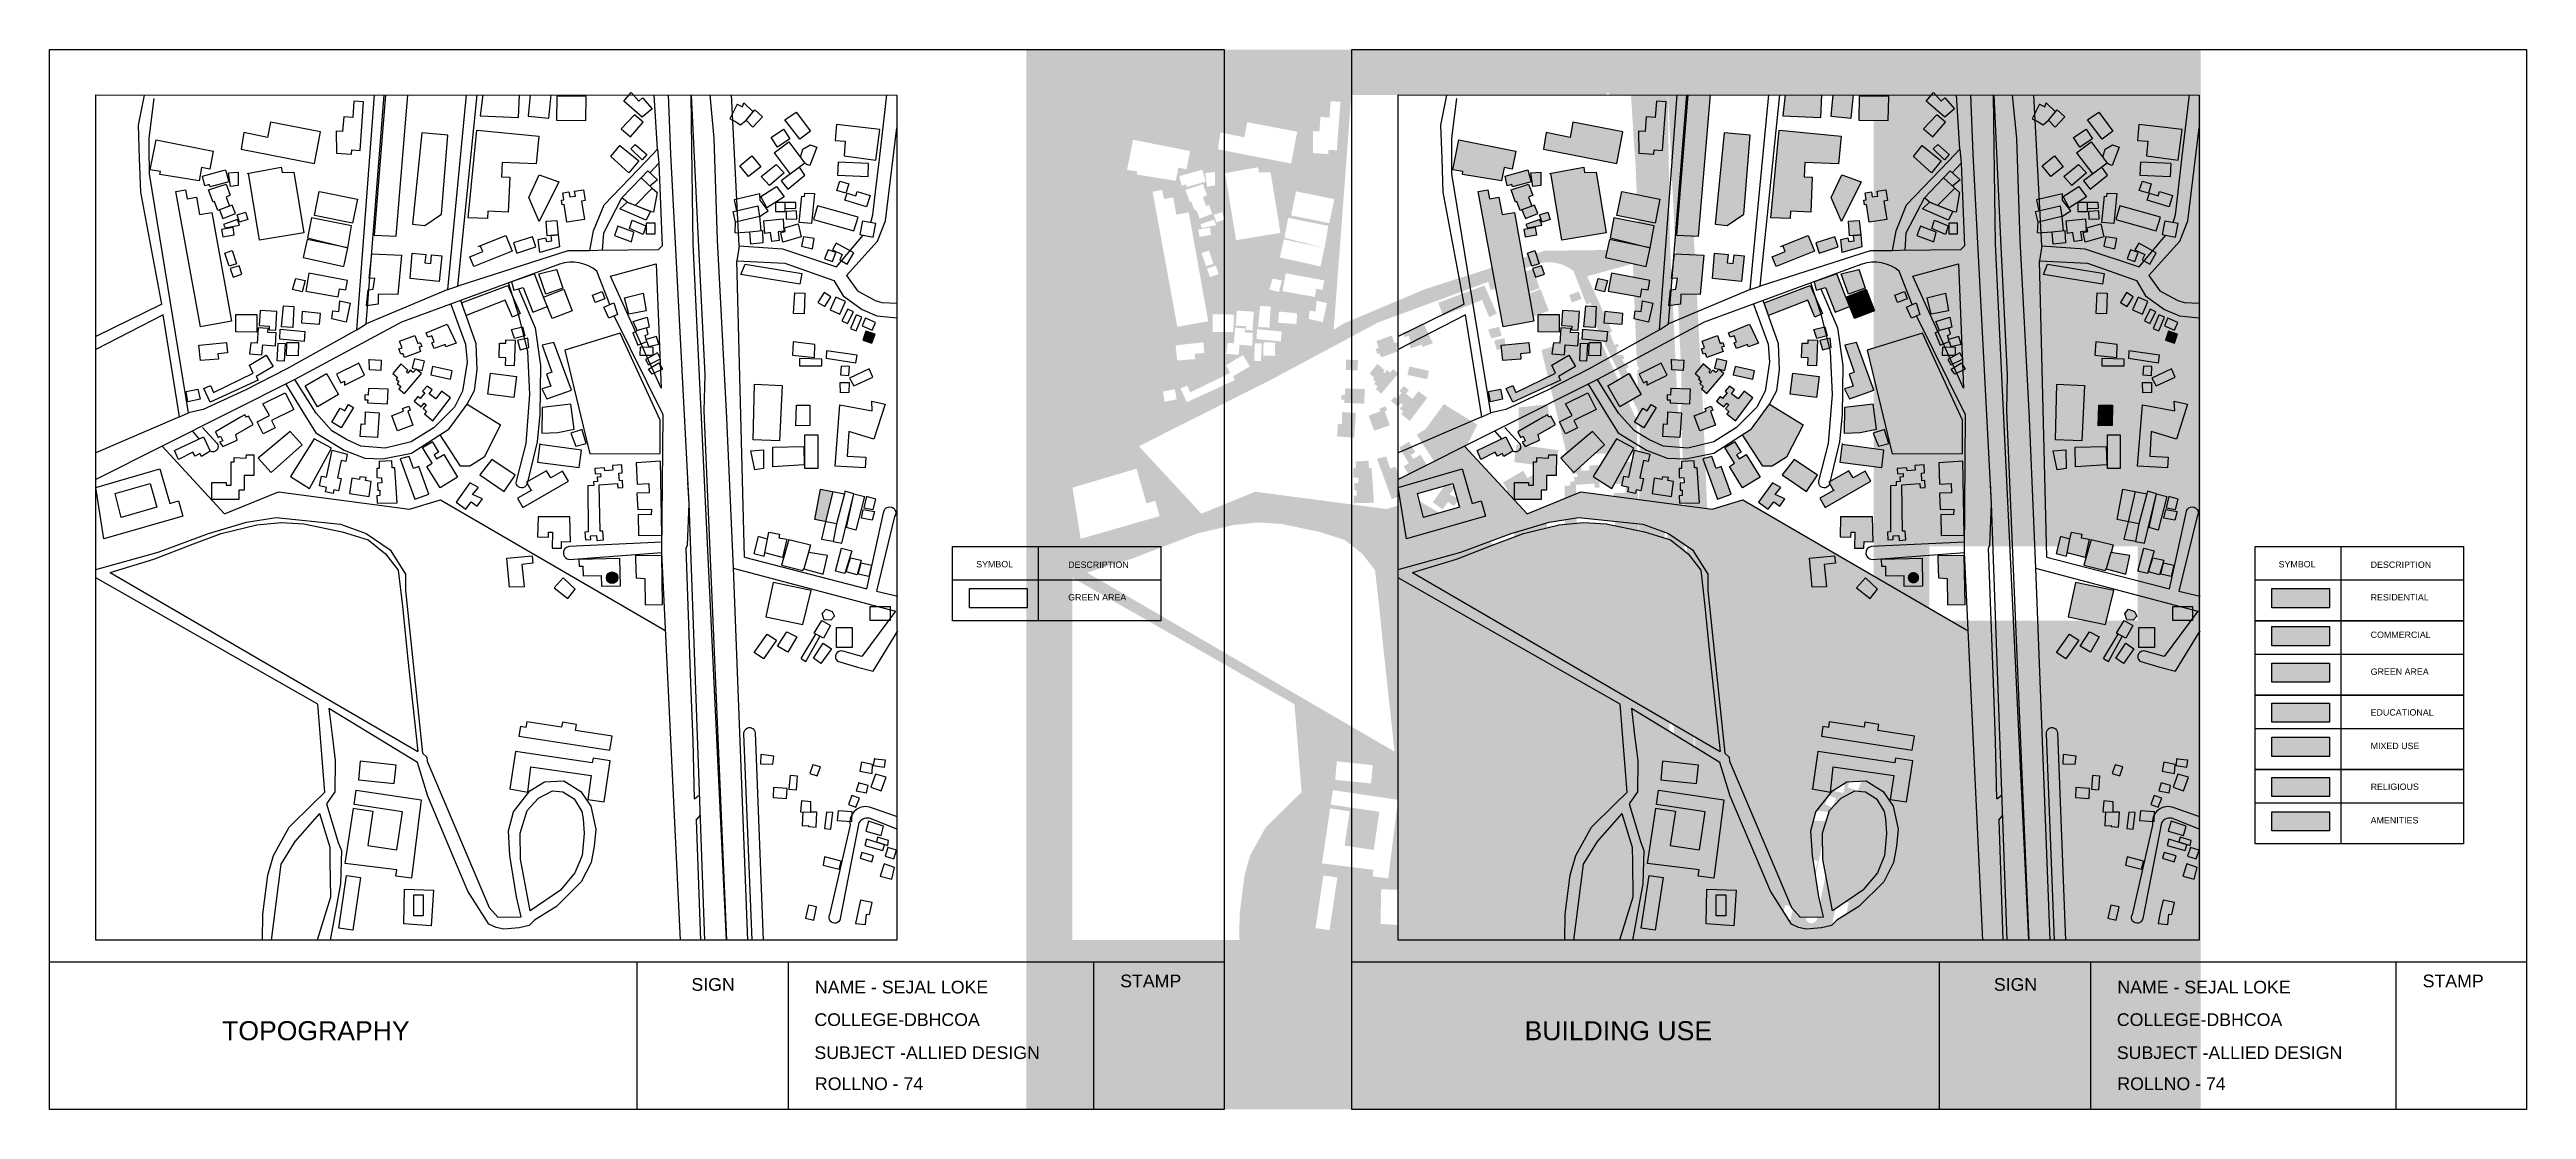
# Model space of a CAD drawing. Header units: millimetres. Extents: x -75360 to 914439, y -5036 to 71141.
# Drawn here: x 175963 to 254080, y -4329 to 29103 of the extents above; entities that cross this region are included whole.
import ezdxf

# ---------------------------------------------------------------- set-up
doc = ezdxf.new("R2010")
doc.units = ezdxf.units.MM
doc.styles.get("Standard").update_dxf_attribs({"font": 'arial.ttf'})

msp = doc.modelspace()

# ---------------------------------------------------------------- texts
at = {"attachment_point": 1}
for s, insert, char_height in [('SYMBOL', (205188, 12968), 200), ('DESCRIPTION', (208090, 12954), 200), ('SYMBOL', (246264, 12968), 200), ('DESCRIPTION', (249166, 12954), 200), ('GREEN AREA', (208090, 11926), 200), ('RESIDENTIAL', (249166, 11926), 200), ('COMMERCIAL', (249166, 10744), 200), ('GREEN AREA', (249166, 9581), 200), ('EDUCATIONAL', (249166, 8295), 200), ('MIXED USE', (249166, 7237), 200), ('RELIGIOUS', (249166, 5951), 200), ('AMENITIES', (249166, 4892), 200), ('SIGN', (196207, -186), 400), ('NAME - SEJAL LOKE', (200102, -269), 400), ('STAMP', (209730, -76), 400), ('SIGN', (237283, -186), 400), ('NAME - SEJAL LOKE', (241178, -269), 400), ('STAMP', (250806, -76), 400), ('TOPOGRAPHY', (181406, -1545), 600), ('COLLEGE-DBHCOA', (200086, -1296), 400), ('BUILDING USE', (222482, -1545), 600), ('COLLEGE-DBHCOA', (241162, -1296), 400), ('SUBJECT -ALLIED DESIGN', (200086, -2338), 400), ('SUBJECT -ALLIED DESIGN', (241162, -2338), 400), ('ROLLNO - 74', (200102, -3317), 400), ('ROLLNO - 74', (241178, -3317), 400)]:
    msp.add_mtext(s, dxfattribs=dict(at, insert=insert, char_height=char_height))

# ---------------------------------------------------------------- hatches: boundary and pattern name
at = {"true_color": 0x139b48}
h = msp.add_hatch(dxfattribs=at)
h.set_pattern_fill('ANGLE', color=114)
h.set_pattern_definition([(0, (0, 0), (0, 6.985), [5.08, -1.905]), (90, (0, 0), (-6.985, 4e-16), [5.08, -1.905])])
h.paths.add_polyline_path([(226022, 17408), (224765, 20152), (223015, 19623), (223809, 16350), (226027, 16360)], flags=0)
h.paths.add_polyline_path([(217895, 11546), (217766, 12682), (217368, 13194), (216815, 13633), (215994, 13894), (214790, 14144), (214068, 14185), (213306, 14107), (212175, 13843), (211308, 13509), (210062, 13031), (208678, 12607), (218382, 6959), (218058, 9960)], flags=0)
h.paths.add_polyline_path([(243809, 29103), (206768, 29103), (206768, -4329), (243809, -4329)])
h.paths.add_polyline_path([(208225, 1012), (213486, 1012), (213495, 1833), (213650, 3057), (213828, 3684), (214324, 4575), (215069, 5306), (215452, 5682), (215224, 8453), (208225, 12441)], flags=16)
h.paths.add_polyline_path([(208678, 12607), (210062, 13031), (211308, 13509), (212175, 13843), (213306, 14107), (214068, 14185), (214790, 14144), (215994, 13894), (216815, 13633), (217368, 13194), (217766, 12682), (217895, 11546), (218058, 9960), (218382, 6959)], flags=16)
h.paths.add_polyline_path([(216967, 5078), (216806, 3992), (217725, 3856), (217904, 5059), (216371, 5287), (216438, 5743), (218490, 5438), (218183, 2963), (217691, 3025), (217716, 3231), (216093, 3432), (216351, 5169)], flags=16)
h.paths.add_polyline_path([(216511, 6069), (216561, 6652), (217698, 6532), (217638, 5953)], flags=16)
h.paths.add_polyline_path([(216138, 3054), (216577, 2988), (216332, 1326), (215890, 1391)], flags=16)
h.paths.add_polyline_path([(217962, 2617), (218879, 2587), (218807, 1468), (217940, 1524)], flags=16)
h.paths.add_polyline_path([(208483, 13672), (208225, 15284), (210244, 15881), (210558, 14786), (210838, 14866), (210975, 14385)], flags=16)
h.paths.add_polyline_path([(218257, 2446), (218555, 2446), (218555, 1775), (218257, 1775)], flags=0)
h.paths.add_polyline_path([(209025, 14346), (208835, 15099), (209944, 15412), (210155, 14664)], flags=0)
h.paths.add_polyline_path([(212290, 14463), (210319, 16591), (214507, 18698), (217871, 20499), (222851, 22332, -0.25843), (224030, 22113), (224433, 21058), (224563, 21114), (224680, 20746), (224577, 20702), (226120, 17586), (226081, 13236), (226199, 10765), (219095, 14899), (218126, 14610), (213988, 15156)], flags=16)
h.paths.add_polyline_path([(211890, 14909), (211890, 15450), (212336, 15450), (212336, 15365), (212497, 15365), (212497, 16100), (212596, 16100), (212593, 16230), (212970, 16219), (212974, 16324), (213216, 16315), (213212, 15670), (212906, 15672), (212906, 15208), (212740, 15208), (212740, 14909)], flags=0)
h.paths.add_polyline_path([(214966, 15262), (214370, 15637), (215115, 16823), (215658, 16526)], flags=0)
h.paths.add_polyline_path([(210830, 16167), (210713, 16456), (211618, 16890), (211839, 16430), (211559, 16265), (211504, 16358), (211361, 16274), (211287, 16401)], flags=0)
h.paths.add_polyline_path([(213761, 15758), (213351, 16213), (214355, 17052), (214733, 16633)], flags=0)
h.paths.add_polyline_path([(215469, 15155), (215498, 15292), (215279, 15338), (215344, 15648), (215502, 15615), (215683, 16469), (216160, 16336), (216111, 16107), (215965, 16138), (215850, 15593), (215962, 15570), (215881, 15188), (215733, 15219), (215708, 15104)], flags=0)
h.paths.add_polyline_path([(221463, 6960), (223887, 6602), (223908, 6749), (224452, 6668), (224261, 5374), (223742, 5451), (223853, 6201), (221943, 6483), (221855, 5679), (221289, 5782)], flags=16)
h.paths.add_polyline_path([(216231, 15096), (216301, 15585), (216545, 15544), (216557, 15629), (216748, 15601), (216735, 15507), (216912, 15481), (216843, 15007)], flags=0)
h.paths.add_polyline_path([(212233, 16577), (212133, 16717), (212233, 16764), (212164, 16909), (212081, 16870), (211999, 17044), (212795, 17505), (212931, 17584), (212978, 17504), (213039, 17539), (213189, 17281), (212638, 16962), (212684, 16784)], flags=0)
h.paths.add_polyline_path([(216462, 20262), (217019, 27673), (225042, 27670), (225110, 27751), (225180, 27670), (233490, 27667), (233490, 3850), (233484, 3852), (233397, 3573), (233122, 3659), (233209, 3937), (233490, 3850), (233490, 4509), (232681, 4840, 0.375622), (232294, 4708), (231708, 1691, -1.147601), (231369, 1807), (232019, 4638, -0.06348), (232011, 4762), (231608, 4784), (231642, 5095), (232083, 5055), (232079, 4984, -0.378446), (232696, 5183), (233490, 4902), (233490, 10723), (232742, 9497), (232249, 9623), (231616, 9815, -0.804471), (231783, 10127), (232388, 9956), (233231, 11097), (232652, 11097), (232652, 11535), (232879, 11535), (228325, 12746), (228112, 17703), (227827, 23088), (227723, 26298), (227590, 27669), (227007, 27669), (227237, 22876), (227430, 18841), (227408, 17703), (228116, 1012), (227068, 22971), (227024, 26000), (226999, 27669), (226290, 27670), (226358, 25801), (226935, 14777), (227270, 5597), (227109, 5467), (227063, 7295), (226996, 9132), (226845, 13380), (226887, 13474), (226935, 14777), (226901, 15442), (226358, 25801), (226290, 27670), (225839, 27670), (225944, 25962), (225982, 25514), (226088, 22908), (225965, 22790), (223116, 22755), (219642, 21640), (219328, 21539), (216755, 20452)], flags=16)
h.paths.add_polyline_path([(221572, 7441), (221619, 7748), (221793, 7722), (221819, 7894), (222916, 7726), (222941, 7886), (223385, 7818), (223355, 7624), (224509, 7448), (224440, 7002)], flags=16)
h.paths.add_polyline_path([(217096, 14793), (217090, 15030), (217186, 15032), (217182, 15209), (217119, 15207), (217113, 15430), (217244, 15437), (217236, 15595), (217085, 15601), (217085, 15891), (217161, 15891), (217161, 16107), (217560, 16133), (217576, 15904), (217659, 15910), (217732, 14808)], flags=16)
h.paths.add_polyline_path([(221608, 4386), (221831, 5104), (222193, 5492), (222630, 5726), (222960, 5694), (223314, 5465), (223551, 5070), (223599, 4834), (223628, 4372), (223568, 3685), (223338, 3139), (222878, 2591), (221922, 1937), (221618, 3565)], flags=16)
h.paths.add_polyline_path([(213504, 16981), (213312, 17364), (213709, 17563), (213498, 17924), (214202, 18277), (214468, 17748), (213770, 17397), (213883, 17172)], flags=0)
h.paths.add_polyline_path([(218292, 14924), (217828, 16196), (218113, 16267), (218252, 15887), (218414, 15946), (218728, 15083)], flags=16)
h.paths.add_polyline_path([(219371, 17142), (219935, 17919), (220168, 18351), (220256, 18999), (220222, 19825), (219763, 21117), (221217, 21660), (221608, 20774), (221561, 20753), (221583, 20685), (221665, 20354), (221685, 20359), (221757, 20074), (221735, 20069), (221757, 19980), (221851, 20003), (221886, 19701), (221829, 19686), (221855, 19580), (221921, 18217), (221795, 16675), (221506, 15529, 1.121354), (221831, 15412), (221808, 15452), (221846, 15473), (222143, 16724), (222230, 17590), (222249, 19136), (222085, 20329), (221557, 21557), (221410, 21515), (221340, 21776), (222065, 22023), (222346, 21294), (222988, 21542), (223250, 20863), (222620, 20620), (222465, 21001), (222011, 20820), (221703, 21598), (221557, 21557), (222085, 20329), (222249, 19136), (222230, 17590), (222143, 16724), (221846, 15473), (222442, 15818), (222574, 15589), (222951, 15806), (223134, 15489), (221691, 14657), (221523, 14948), (221954, 15197), (221831, 15412, -1.121354), (221506, 15529), (221795, 16675), (221921, 18217), (221855, 19580), (221829, 19686), (221608, 19626), (221527, 19923), (221757, 19980), (221735, 20069), (221433, 19992), (221334, 20270), (221665, 20354), (221583, 20685), (221561, 20753), (221365, 20666), (221141, 21202), (219907, 20711), (220222, 19825), (220256, 18999), (220168, 18351), (219935, 17919), (220994, 17268), (220476, 16249), (220022, 15966), (219731, 15958), (219082, 16954)], flags=16)
h.paths.add_polyline_path([(211134, 17992), (211078, 18314), (211449, 18390), (211515, 18071)], flags=16)
h.paths.add_polyline_path([(211836, 17981), (211629, 18413), (211844, 18503), (211935, 18288), (213192, 18899), (213071, 19147), (213603, 19465), (213816, 19108), (213287, 18792), (213350, 18678)], flags=16)
h.paths.add_polyline_path([(221279, 12142), (221192, 13061), (221990, 13136), (222013, 12898), (221664, 12865), (221731, 12151)], flags=16)
h.paths.add_polyline_path([(215971, 17173), (215675, 17352), (215937, 17792), (216078, 17706), (216202, 17910), (216360, 17814)], flags=0)
h.paths.add_polyline_path([(216569, 16901), (216596, 17294), (216722, 17285), (216728, 17671), (217162, 17641), (217108, 16863)], flags=16)
h.paths.add_polyline_path([(219087, 15275), (218670, 15954), (218832, 16053), (218529, 16547), (218833, 16734), (219038, 16399), (218898, 16314), (218975, 16188), (219200, 16326), (219638, 15613)], flags=16)
h.paths.add_polyline_path([(219588, 14824), (220025, 15431), (220297, 15287), (220111, 15069), (220422, 14928), (220259, 14701), (220069, 14838), (219898, 14601)], flags=16)
h.paths.add_polyline_path([(215217, 17836), (214833, 18498), (215500, 18886), (215885, 18224)], flags=0)
h.paths.add_polyline_path([(217739, 17075), (217564, 17554), (217936, 17693), (217905, 17776), (218100, 17849), (218147, 17723), (218072, 17693), (218230, 17254)], flags=16)
h.paths.add_polyline_path([(211528, 19294), (211478, 19774), (212348, 19866), (212382, 19537), (212080, 19505), (212098, 19339)], flags=16)
h.paths.add_polyline_path([(222679, 12123), (222963, 12440), (223346, 12086), (223114, 11786)], flags=16)
h.paths.add_polyline_path([(216800, 17958), (216804, 18055), (216706, 18059), (216713, 18210), (216817, 18206), (216826, 18416), (217446, 18390), (217427, 17932)], flags=16)
h.paths.add_polyline_path([(216071, 18520), (216070, 18644), (215959, 18589), (215822, 18861), (216518, 19209), (216704, 18837)], flags=0)
h.paths.add_polyline_path([(220335, 15687), (220719, 16172), (221448, 15673), (221103, 15165)], flags=0)
h.paths.add_polyline_path([(213951, 19288), (213978, 19841), (214196, 19829), (214166, 19276)], flags=16)
h.paths.add_polyline_path([(213072, 19505), (213119, 19850), (213319, 19836), (213352, 20329), (213666, 20308), (213657, 20180), (213917, 20163), (213890, 19758), (213492, 19789), (213467, 19474)], flags=16)
h.paths.add_polyline_path([(222161, 13732), (222173, 14362), (223180, 14360), (223201, 13577), (222917, 13583), (222913, 13371), (222619, 13376), (222628, 13881), (222509, 13884), (222506, 13726)], flags=16)
h.paths.add_polyline_path([(214241, 19449), (214251, 19867), (214618, 19859), (214609, 19441)], flags=16)
h.paths.add_polyline_path([(218862, 17388), (218591, 17610), (218656, 17689), (218549, 17777), (218650, 17900), (218587, 17951), (218491, 17834), (218267, 18017), (218379, 18154), (218455, 18092), (218604, 18275), (218535, 18331), (218674, 18487), (218833, 18365), (218740, 18243), (218948, 18085), (219134, 18328), (219414, 18115)], flags=16)
h.paths.add_polyline_path([(223462, 13022), (224756, 13053), (224771, 12183), (224176, 12172), (224170, 12515), (223597, 12505), (223591, 12809), (223466, 12807)], flags=16)
h.paths.add_polyline_path([(217961, 18250), (217786, 18399), (217848, 18471), (217736, 18567), (217789, 18629), (217699, 18705), (217743, 18756), (217592, 18886), (217812, 19144), (217847, 19189), (218071, 18989), (218023, 18935), (218068, 18900), (218146, 18992), (218239, 18913), (218335, 19026), (218334, 19026), (218501, 18884)], flags=16)
h.paths.add_polyline_path([(212641, 20194), (212643, 20748), (213305, 20745), (213302, 20191)], flags=16)
h.paths.add_polyline_path([(214028, 19971), (214047, 20282), (214824, 20208), (214795, 19898)], flags=16)
h.paths.add_polyline_path([(216855, 18997), (216847, 19321), (217231, 19305), (217218, 18983)], flags=16)
h.paths.add_polyline_path([(211531, 20357), (210752, 24621), (211055, 24676), (211108, 24389), (211400, 24442), (211500, 23896), (211892, 23966), (212506, 20532)], flags=16)
h.paths.add_polyline_path([(213690, 20261), (213697, 20376), (213374, 20395), (213408, 20869), (213942, 20836), (213906, 20247)], flags=16)
h.paths.add_polyline_path([(214080, 20352), (214143, 21015), (214475, 20996), (214438, 20332)], flags=16)
h.paths.add_polyline_path([(223672, 13638), (223655, 13880), (223752, 13887), (223749, 15344), (223932, 15353), (223929, 15469), (224055, 15480), (224043, 15615), (224155, 15624), (224147, 15729), (223976, 15715), (223961, 15891), (224271, 15911), (224277, 15814), (224534, 15831), (224524, 15981), (224813, 16000), (224830, 15751), (224728, 15745), (224744, 15499), (224835, 15506), (224850, 15290), (224691, 15279), (224682, 15414), (224107, 15375), (224135, 13907), (224214, 13913), (224234, 13635), (224029, 13621), (224018, 13777), (223832, 13763), (223840, 13650)], flags=16)
h.paths.add_polyline_path([(214712, 20485), (214739, 20841), (215311, 20780), (215286, 20442)], flags=16)
h.paths.add_polyline_path([(218790, 18841), (218849, 19108), (219466, 18967), (219410, 18705)], flags=16)
h.paths.add_polyline_path([(222155, 16089), (222228, 16642), (223546, 16470), (223474, 15917)], flags=16)
h.paths.add_polyline_path([(217960, 19393), (217914, 19519), (217846, 19495), (217787, 19658), (217884, 19693), (217809, 19908), (218294, 20085), (218385, 19835), (218461, 19863), (218506, 19741), (218425, 19711), (218473, 19580)], flags=16)
h.paths.add_polyline_path([(215673, 20605), (215703, 20865), (215889, 20843), (215928, 21180), (216253, 21107), (216118, 20505)], flags=16)
h.paths.add_polyline_path([(220588, 18230), (220674, 18896), (221499, 18790), (221413, 18124)], flags=0)
h.paths.add_polyline_path([(225552, 11589), (225540, 12416), (225270, 12435), (225249, 13024), (225245, 13129), (226080, 13141), (226102, 11597)], flags=16)
h.paths.add_polyline_path([(218898, 19675), (218826, 19854), (218898, 19883), (218821, 20076), (218700, 20028), (218642, 20167), (219304, 20442), (219592, 19840), (219270, 19722), (219241, 19800)], flags=16)
h.paths.add_polyline_path([(222290, 17007), (222300, 17813), (223208, 17916), (223316, 17131), (222794, 17020)], flags=16)
h.paths.add_polyline_path([(214735, 21456), (214435, 21533), (214535, 21880), (214829, 21818)], flags=16)
h.paths.add_polyline_path([(214848, 21485), (214951, 22044), (216166, 21822), (216111, 21523), (215915, 21559), (215867, 21298)], flags=16)
h.paths.add_polyline_path([(212561, 21924), (212464, 22201), (212744, 22284), (212836, 22021)], flags=16)
h.paths.add_polyline_path([(225561, 12443, -1), (225923, 12443, -1)], flags=0)
h.paths.add_polyline_path([(216766, 21015), (216816, 21527), (216979, 21546), (217030, 21891), (216843, 21884), (216937, 22655), (217868, 22620), (217747, 21380), (217134, 21391), (217128, 21073)], flags=0)
h.paths.add_polyline_path([(212435, 22266), (212300, 22685), (212533, 22760), (212669, 22342)], flags=16)
h.paths.add_polyline_path([(223370, 16590), (223211, 17006), (223562, 17112), (223694, 16678)], flags=0)
h.paths.add_polyline_path([(225346, 13775), (225335, 14437), (225744, 14422), (225753, 14610), (225316, 14590), (225292, 15109), (225675, 15123), (225665, 15412), (225298, 15399), (225274, 16066), (226038, 16115), (226077, 13787)], flags=16)
h.paths.add_polyline_path([(223809, 16350), (223015, 19623), (224765, 20152), (226022, 17408), (226027, 16360)], flags=16)
h.paths.add_polyline_path([(221149, 19132), (221157, 19381), (220950, 19388), (220964, 19844), (221155, 19838), (221158, 19947), (221449, 19938), (221423, 19123)], flags=0)
h.paths.add_polyline_path([(222457, 18082), (222296, 18399), (222574, 18484), (222443, 18867), (222606, 18922), (222308, 19774), (222677, 19861), (223225, 18363)], flags=0)
h.paths.add_polyline_path([(214766, 22546), (214892, 23114), (216173, 22843), (214909, 23166), (215026, 23795), (216294, 23539), (216173, 22843), (216044, 22262)], flags=16)
h.paths.add_polyline_path([(212231, 23194), (212191, 23428), (212555, 23490), (212594, 23256)], flags=16)
h.paths.add_polyline_path([(213385, 23090), (213039, 25203), (214075, 25390), (214105, 25225), (214472, 25231), (214785, 23319)], flags=16)
h.paths.add_polyline_path([(218143, 21883), (218204, 22682), (218631, 22638), (218605, 22378), (218791, 22359), (218817, 22623), (219137, 22591), (219056, 21790)], flags=0)
h.paths.add_polyline_path([(212306, 23475), (212256, 23589), (212695, 23741), (212756, 23564)], flags=16)
h.paths.add_polyline_path([(212764, 23654), (212681, 23889), (212945, 23975), (213022, 23738)], flags=16)
h.paths.add_polyline_path([(212239, 23770), (212128, 24048), (212078, 24029), (211973, 24307), (211929, 24293), (211787, 24675), (212337, 24859), (212470, 24509), (212333, 24444), (212439, 24165), (212527, 24199), (212635, 23927)], flags=16)
h.paths.add_polyline_path([(229189, 6574), (229199, 6868), (229610, 6817), (229579, 6559)], flags=16)
h.paths.add_polyline_path([(215121, 23871), (215275, 24629), (216481, 24385), (216327, 23626)], flags=16)
h.paths.add_polyline_path([(228993, 10082), (229402, 10664), (229696, 10476), (229285, 9880)], flags=16)
h.paths.add_polyline_path([(229585, 5513), (229601, 5830), (230028, 5791), (230013, 5477)], flags=16)
h.paths.add_polyline_path([(220148, 22257), (220024, 22566), (220430, 22728), (220354, 22918), (221155, 23239), (221355, 22739)], flags=0)
h.paths.add_polyline_path([(211830, 24769), (211808, 24848), (211666, 24808), (211596, 25111), (212318, 25312), (212424, 24935)], flags=16)
h.paths.add_polyline_path([(212472, 24779), (212412, 25209), (212721, 25235), (212721, 24815)], flags=16)
h.paths.add_polyline_path([(211483, 24961), (210252, 25161), (210267, 25253), (209946, 25305), (210134, 26257), (211934, 25901), (211820, 25326), (211565, 25377)], flags=16)
h.paths.add_polyline_path([(218220, 23591), (218507, 26471), (219329, 26404), (219128, 23913), (218606, 23553)], flags=0)
h.paths.add_polyline_path([(228520, 22916), (228498, 23327), (228389, 23317), (228405, 23654), (228328, 23996), (228431, 24019), (228355, 24357), (228444, 24378), (228314, 26873), (228219, 26922), (228453, 27377), (228619, 27299), (228660, 27427), (228956, 27141), (229010, 27204), (229249, 26978), (228944, 26656), (228734, 26879), (228561, 26724), (228378, 26841), (228314, 26873), (228444, 24378), (229173, 24548), (229178, 24350), (229436, 24010), (229158, 23833), (229197, 23387), (229249, 23391), (229266, 23009), (228885, 22969), (228851, 23356), (228845, 23356), (228499, 23326), (228520, 22916), (229879, 22818), (231591, 22251), (231750, 22439), (231690, 22473), (231769, 22639), (231460, 22787), (231580, 22994), (232016, 22755), (232431, 23247), (232322, 23268), (232406, 23694), (232829, 23611), (232746, 23185), (232431, 23247), (232016, 22755), (232135, 22689), (231929, 22335), (231750, 22439), (231591, 22251), (229879, 22818)], flags=0)
h.paths.add_polyline_path([(230087, 5773), (230123, 6201), (230356, 6181), (230320, 5753)], flags=16)
h.paths.add_polyline_path([(229360, 11212), (229587, 12291), (230791, 12045), (230530, 10965)], flags=16)
h.paths.add_polyline_path([(222422, 21385), (222197, 22026), (222756, 22167), (222957, 21574)], flags=16)
h.paths.add_polyline_path([(229731, 10286), (230025, 10741), (230337, 10576), (230054, 10096)], flags=16)
h.paths.add_polyline_path([(228981, 13209), (229117, 13742), (229413, 13664), (229456, 13880), (229790, 13814), (229769, 13706), (230023, 13656), (229889, 13079), (229327, 13231), (229306, 13126)], flags=0)
h.paths.add_polyline_path([(230453, 5056), (230484, 5402), (230780, 5376), (230773, 5051), (230971, 5047), (230944, 4580), (230709, 4593), (230707, 4626), (230507, 4619), (230529, 5055)], flags=16)
h.paths.add_polyline_path([(226057, 18420), (225842, 18893), (225777, 18860), (225661, 19022), (225757, 19081), (225711, 19183), (225658, 19155), (225558, 19321), (225630, 19361), (225583, 19466), (225382, 19466), (225391, 19718), (225469, 19716), (225421, 19822), (225318, 19782), (225166, 20172), (225244, 20213), (224456, 21952), (225899, 22348), (226018, 19391), (226038, 19350), (226020, 19341), (226027, 19153), (226104, 19025), (226034, 18990)], flags=16)
h.paths.add_polyline_path([(221507, 22684), (221400, 23006), (221999, 23199), (222105, 22883)], flags=0)
h.paths.add_polyline_path([(230742, 6264), (230842, 6543), (231081, 6474), (230982, 6191)], flags=16)
h.paths.add_polyline_path([(212809, 25956), (212894, 26489), (213646, 26332), (213739, 26813), (215313, 26509), (215120, 25509)], flags=16)
h.paths.add_polyline_path([(230471, 9893), (230935, 10663), (230885, 10691), (231122, 11090), (231398, 10938), (231173, 10532), (231061, 10594), (230623, 9801)], flags=16)
h.paths.add_polyline_path([(219975, 23796), (220243, 26562), (222197, 26372), (222112, 25493), (221047, 25539), (221027, 25085), (221284, 25074), (221236, 23974), (220594, 24003), (220584, 23769)], flags=0)
h.paths.add_polyline_path([(223976, 21125), (223890, 21357), (224194, 21470), (224280, 21238)], flags=16)
h.paths.add_polyline_path([(230609, 1703), (230701, 2119), (230962, 2066), (230869, 1645)], flags=16)
h.paths.add_polyline_path([(229854, 12835), (230081, 13653), (230769, 13485), (230709, 13237), (231301, 13144), (231169, 12553), (230552, 12722), (230522, 12675)], flags=0)
h.paths.add_polyline_path([(222230, 22701), (222183, 23114), (222409, 23167), (222437, 23047), (222606, 23065), (222588, 23240), (222459, 23227), (222426, 23687), (222769, 23710), (222812, 23261), (222851, 22883)], flags=0)
h.paths.add_polyline_path([(225296, 20241), (225179, 20523), (225618, 20660), (225682, 20348)], flags=0)
h.paths.add_polyline_path([(230856, 9906), (231171, 10381), (231426, 10200), (231096, 9736)], flags=16)
h.paths.add_polyline_path([(231210, 4535), (231270, 5047), (231469, 5034), (231408, 4512)], flags=16)
h.paths.add_polyline_path([(231167, 3380), (231213, 3637), (231732, 3505), (231667, 3252)], flags=16)
h.paths.add_polyline_path([(215815, 25838), (215808, 26533), (216013, 26518), (216047, 26978), (216330, 26957), (216368, 27475), (216675, 27453), (216562, 25923), (216302, 25942), (216292, 25803)], flags=16)
h.paths.add_polyline_path([(225033, 20757), (224904, 21276), (225484, 21421), (225585, 20856)], flags=0)
h.paths.add_polyline_path([(229013, 15841), (228885, 16444), (229283, 16481), (229289, 15886)], flags=0)
h.paths.add_polyline_path([(231139, 11314), (231258, 11448), (231452, 11381), (231519, 11235), (231405, 11101), (231202, 11110)], flags=16)
h.paths.add_polyline_path([(222209, 23679), (221882, 24435), (222213, 25156), (222828, 24932)], flags=0)
h.paths.add_polyline_path([(231961, 5295), (232073, 5574), (232309, 5486), (232194, 5201)], flags=16)
h.paths.add_polyline_path([(228956, 16797), (229002, 18550), (229874, 18508), (229790, 16757)], flags=0)
h.paths.add_polyline_path([(231583, 10242), (231583, 10868), (232077, 10868), (232077, 10242)], flags=16)
h.paths.add_polyline_path([(229583, 15938), (229577, 16559), (230555, 16584), (230569, 16004)], flags=0)
h.paths.add_polyline_path([(232213, 5722), (232286, 5974), (232586, 5887), (232537, 5654)], flags=16)
h.paths.add_polyline_path([(232324, 6337), (232378, 6630), (232726, 6552), (232711, 6265)], flags=16)
h.paths.add_polyline_path([(224821, 24430), (225426, 25051), (225634, 25278), (225945, 24997), (225704, 24797), (225779, 24729), (225931, 24592), (225819, 23974), (225714, 23993), (225582, 23726), (224757, 24078), (224980, 24287)], flags=0)
h.paths.add_polyline_path([(223083, 23654), (222994, 24211), (222934, 24202), (222910, 24352), (222987, 24364), (222953, 24581), (223151, 24613), (223177, 24452), (223353, 24480), (223329, 24632), (223605, 24676), (223659, 24337), (223544, 24318), (223636, 23742)], flags=0)
h.paths.add_polyline_path([(232329, 3595), (232383, 3775), (232759, 3676), (232701, 3484)], flags=16)
h.paths.add_polyline_path([(231114, 13663), (231244, 14206), (231244, 14207), (230899, 14276), (231081, 15234), (231840, 15090), (231852, 15169), (232138, 15094), (232472, 15007), (232195, 13948), (231906, 14024), (232138, 15094), (231760, 13536), (231484, 13582), (231486, 13593)], flags=0)
h.paths.add_polyline_path([(232476, 3995), (232532, 4196), (232844, 4098), (232884, 4261), (233230, 4156), (233202, 4001), (233100, 4033), (233045, 3836)], flags=16)
h.paths.add_polyline_path([(232512, 4450), (232598, 4760), (233075, 4610), (232992, 4315)], flags=16)
h.paths.add_polyline_path([(231557, 12649), (231746, 13374), (232069, 13290), (231852, 12572)], flags=0)
h.paths.add_polyline_path([(232261, 1887), (232346, 2273), (232709, 2196), (232629, 1821), (232533, 1830), (232501, 1505), (232192, 1535)], flags=16)
h.paths.add_polyline_path([(232670, 5838), (232819, 6245), (233153, 6154), (232993, 5719)], flags=16)
h.paths.add_polyline_path([(232747, 6521), (232780, 6723), (233133, 6687), (233097, 6464)], flags=16)
h.paths.add_polyline_path([(231893, 12626), (232031, 13067), (232367, 13000), (232235, 12530)], flags=0)
h.paths.add_polyline_path([(224587, 23238), (224695, 23533), (225194, 23347), (225122, 23041)], flags=0)
h.paths.add_polyline_path([(230591, 15887), (230591, 16953), (230999, 16953), (230999, 15887)], flags=0)
h.paths.add_polyline_path([(232966, 3026), (233093, 3414), (233419, 3307), (233333, 2940)], flags=16)
h.paths.add_polyline_path([(232276, 12559), (232364, 12911), (232687, 12840), (232609, 12486)], flags=0)
h.paths.add_polyline_path([(230301, 17234), (230326, 17888), (230750, 17883), (230742, 17249)], flags=0)
h.paths.add_polyline_path([(225054, 23459), (225145, 23724), (225573, 23541), (225490, 23265)], flags=0)
h.paths.add_polyline_path([(225600, 23278), (225600, 23639), (225852, 23639), (225852, 23278)], flags=0)
h.paths.add_polyline_path([(231544, 15961), (231696, 17895), (232716, 17711), (232697, 18008), (233118, 17918), (232768, 16810), (231975, 17060), (231928, 16281), (232510, 16246), (232489, 15904)], flags=0)
h.paths.add_polyline_path([(232376, 14322), (232432, 14599), (232789, 14527), (232717, 14257)], flags=0)
h.paths.add_polyline_path([(232447, 14649), (232533, 15004), (232824, 14920), (232739, 14599)], flags=0)
h.paths.add_polyline_path([(230418, 19123), (230418, 19358), (231125, 19332), (231125, 19123)], flags=0)
h.paths.add_polyline_path([(230199, 19459), (230222, 19881), (230901, 19798), (230892, 19393)], flags=0)
h.paths.add_polyline_path([(228574, 22008), (228703, 22335), (230490, 22039), (230434, 21700)], flags=0)
h.paths.add_polyline_path([(225042, 25215), (224474, 25730), (224755, 26078), (225351, 25597)], flags=0)
h.paths.add_polyline_path([(222756, 26878), (222768, 27635), (223695, 27620), (223682, 26862)], flags=0)
h.paths.add_polyline_path([(231709, 18278), (231704, 18605), (231986, 18599), (231980, 18290)], flags=0)
h.paths.add_polyline_path([(230236, 20780), (230272, 21432), (230590, 21420), (230567, 20768)], flags=0)
h.paths.add_polyline_path([(231260, 19364), (231271, 19602), (232236, 19465), (232200, 19223)], flags=0)
h.paths.add_polyline_path([(225456, 25620), (225102, 25968), (225243, 26112), (225607, 25793)], flags=0)
h.paths.add_polyline_path([(231715, 18843), (231733, 19116), (231997, 19107), (231979, 18825)], flags=0)
h.paths.add_polyline_path([(232136, 18496), (231994, 18739), (232614, 19028), (232732, 18774)], flags=0)
h.paths.add_polyline_path([(225088, 26349), (224793, 26606), (225217, 27047), (225489, 26810)], flags=0)
h.paths.add_polyline_path([(235248, 11085), (235248, 13429), (241819, 13429), (241819, 11085)], flags=16)
h.paths.add_polyline_path([(231003, 21128), (231194, 21439), (231410, 21306), (231218, 20995)], flags=0)
h.paths.add_polyline_path([(229544, 23050), (229505, 23328), (229329, 23303), (229293, 23705), (229901, 23761), (229923, 23378), (229744, 23353), (229782, 23083)], flags=0)
h.paths.add_polyline_path([(231388, 20889), (231555, 21272), (231562, 21293), (231872, 21157), (231696, 20755)], flags=0)
h.paths.add_polyline_path([(231761, 20545), (231947, 20916), (232119, 20829), (231933, 20458)], flags=0)
h.paths.add_polyline_path([(235777, 11492), (235777, 12098), (237596, 12098), (237596, 11492)], flags=0)
h.paths.add_polyline_path([(229894, 23028), (229829, 23330), (229972, 23361), (229947, 23475), (230381, 23603), (230477, 23196)], flags=0)
h.paths.add_polyline_path([(232034, 20302), (232214, 20730), (232389, 20657), (232209, 20228)], flags=0)
h.paths.add_polyline_path([(232421, 19931), (232516, 20221), (232802, 20128), (232707, 19837)], flags=0)
h.paths.add_polyline_path([(230482, 22897), (230545, 23198), (230887, 23140), (230831, 22814)], flags=0)
h.paths.add_polyline_path([(232393, 20393), (232498, 20631), (232816, 20491), (232711, 20253)], flags=0)
h.paths.add_polyline_path([(229388, 24107), (229195, 24465), (229691, 24786), (229938, 24454), (229663, 24281), (229969, 24283), (230305, 24282), (230307, 24099), (229967, 24090), (229966, 23996), (229660, 23999), (229663, 24281)], flags=0)
h.paths.add_polyline_path([(230005, 23755), (229999, 23999), (230327, 24019), (230333, 23763)], flags=0)
h.paths.add_polyline_path([(231213, 22506), (231322, 22790), (231568, 22698), (231457, 22412)], flags=0)
h.paths.add_polyline_path([(228814, 25097), (228539, 25435), (228922, 25746), (229196, 25407)], flags=0)
h.paths.add_polyline_path([(230415, 23650), (230498, 24475), (230575, 24467), (230586, 24575), (230894, 24557), (230799, 23612)], flags=0)
h.paths.add_polyline_path([(229472, 24812), (229216, 25098), (229681, 25476), (229932, 25218)], flags=0)
h.paths.add_polyline_path([(230862, 23744), (230990, 24173), (232267, 23813), (232133, 23381)], flags=0)
h.paths.add_polyline_path([(230053, 24699), (229841, 24959), (230130, 25177), (229623, 25849), (230083, 26192), (230447, 25703), (230524, 25958), (230752, 26100), (230964, 26021), (230747, 25441), (230645, 25479), (230586, 25516), (230420, 25395), (230593, 25139)], flags=0)
h.paths.add_polyline_path([(229728, 26024), (229526, 26328), (229919, 26588), (230120, 26284)], flags=0)
h.paths.add_polyline_path([(231850, 24349), (231919, 24577), (232199, 24493), (232238, 24625), (232645, 24502), (232536, 24142)], flags=0)
h.paths.add_polyline_path([(231597, 24659), (231695, 24953), (231976, 24865), (231884, 24570)], flags=0)
h.paths.add_polyline_path([(230427, 26275), (229962, 26885), (230318, 27130), (230767, 26531)], flags=0)
h.paths.add_polyline_path([(231617, 25142), (231634, 25554), (232599, 25513), (232582, 25103)], flags=0)
h.paths.add_polyline_path([(231826, 25745), (231862, 26210), (231546, 26235), (231585, 26740), (232949, 26578), (232822, 25615)], flags=0)
h.paths.add_polyline_path([(240409, -701), (242534, -701), (242534, 123), (240409, 123)], flags=24)
h.paths.add_polyline_path([(238830, 11613), (240762, 11613), (240762, 12025), (238830, 12025)], flags=8)
h.paths.add_polyline_path([(235930, 12655), (237195, 12655), (237195, 13068), (235930, 13068)], flags=8)
h.paths.add_polyline_path([(238823, 12641), (240832, 12641), (240832, 13053), (238823, 13053)], flags=8)
h.paths.add_polyline_path([(212041, -2483), (218256, -2483), (218256, -1247), (212041, -1247)], flags=24)
h.paths.add_polyline_path([(226887, -812), (228453, -812), (228453, 13), (226887, 13)], flags=24)
h.paths.add_polyline_path([(230763, -3943), (234379, -3943), (234379, -3119), (230763, -3119)], flags=24)
h.paths.add_polyline_path([(230766, -2963), (238077, -2963), (238077, -2139), (230766, -2139)], flags=24)
h.paths.add_polyline_path([(230763, -1921), (236180, -1921), (236180, -1097), (230763, -1097)], flags=24)
h.paths.add_polyline_path([(230764, -894), (236430, -894), (236430, -70), (230764, -70)], flags=24)
at = {"true_color": 0xf8d731}
h = msp.add_hatch(color=40, dxfattribs=at)
h.dxf.hatch_style = 1
h.paths.add_polyline_path([(222205, 25901), (220405, 26257), (220217, 25305), (220538, 25253), (220523, 25161), (221754, 24961), (221836, 25377), (222092, 25326)])
h.paths.add_polyline_path([(222163, 23966), (221772, 23896), (221672, 24442), (221379, 24389), (221326, 24676), (221024, 24621), (221803, 20357), (222777, 20532)])
h.paths.add_polyline_path([(222590, 25312), (221868, 25111), (221937, 24808), (222079, 24848), (222101, 24769), (222695, 24935)])
h.paths.add_polyline_path([(222605, 24444), (222741, 24509), (222608, 24859), (222058, 24675), (222200, 24293), (222244, 24307), (222349, 24029), (222400, 24048), (222710, 24165)])
h.paths.add_polyline_path([(222992, 25235), (222683, 25209), (222743, 24779), (222992, 24815)])
h.paths.add_polyline_path([(222798, 24199), (222400, 24048), (222510, 23770), (222906, 23927)])
h.paths.add_polyline_path([(222966, 23741), (222527, 23589), (222577, 23475), (223027, 23564)])
h.paths.add_polyline_path([(223216, 23975), (222952, 23889), (223035, 23654), (223293, 23738)])
h.paths.add_polyline_path([(222826, 23490), (222462, 23428), (222502, 23194), (222866, 23256)])
h.paths.add_polyline_path([(222804, 22760), (222571, 22685), (222707, 22266), (222940, 22342)])
h.paths.add_polyline_path([(223015, 22284), (222735, 22201), (222832, 21924), (223107, 22021)])
h.paths.add_polyline_path([(224743, 25231), (224377, 25225), (224347, 25390), (223311, 25203), (223657, 23090), (225056, 23319)])
h.paths.add_polyline_path([(226752, 24385), (225546, 24629), (225393, 23871), (226598, 23626)])
h.paths.add_polyline_path([(226565, 23539), (225297, 23795), (225180, 23166), (226444, 22843)])
h.paths.add_polyline_path([(226444, 22843), (225163, 23114), (225037, 22546), (226316, 22262)])
h.paths.add_polyline_path([(226946, 27453), (226640, 27475), (226602, 26957), (226318, 26978), (226284, 26518), (226079, 26533), (226087, 25838), (226563, 25803), (226574, 25942), (226834, 25923)])
h.paths.add_polyline_path([(222619, 19866), (221749, 19774), (221800, 19294), (222369, 19339), (222352, 19505), (222654, 19537)])
h.paths.add_polyline_path([(223577, 20745), (222915, 20748), (222912, 20194), (223574, 20191)])
h.paths.add_polyline_path([(224213, 20836), (223680, 20869), (223645, 20395), (223969, 20376), (223961, 20261), (224177, 20247)])
h.paths.add_polyline_path([(224746, 20996), (224414, 21015), (224351, 20352), (224709, 20332)])
h.paths.add_polyline_path([(225100, 21818), (224806, 21880), (224707, 21533), (225006, 21456)])
h.paths.add_polyline_path([(226437, 21822), (225222, 22044), (225119, 21485), (226139, 21298), (226186, 21559), (226383, 21523)])
h.paths.add_polyline_path([(225583, 20780), (225010, 20841), (224984, 20485), (225558, 20442)])
h.paths.add_polyline_path([(225095, 20208), (224318, 20282), (224299, 19971), (225066, 19898)])
h.paths.add_polyline_path([(224189, 20163), (223928, 20180), (223937, 20308), (223623, 20329), (223590, 19836), (223391, 19850), (223343, 19505), (223738, 19474), (223763, 19789), (224161, 19758)])
h.paths.add_polyline_path([(224467, 19829), (224250, 19841), (224222, 19288), (224438, 19276)])
h.paths.add_polyline_path([(224890, 19859), (224522, 19867), (224513, 19449), (224881, 19441)])
h.paths.add_polyline_path([(226525, 21107), (226200, 21180), (226161, 20843), (225974, 20865), (225944, 20605), (226390, 20505)])
h = msp.add_hatch(color=40, dxfattribs=at)
h.dxf.hatch_style = 1
h.paths.add_polyline_path([(231318, 25539), (232383, 25493), (232468, 26372), (230514, 26562), (230246, 23796), (230855, 23769), (230866, 24003), (231507, 23974), (231555, 25074), (231298, 25085)])
h.paths.add_polyline_path([(233099, 24932), (232484, 25156), (232154, 24435), (232480, 23679)])
h.paths.add_polyline_path([(231857, 27671), (230701, 27671), (230624, 27010), (231828, 26961)])
h.paths.add_polyline_path([(232854, 27671), (232202, 27671), (232137, 27004), (232784, 26941)])
h.paths.add_polyline_path([(233954, 26862), (233027, 26878), (233040, 27635), (233966, 27620)])
h.paths.add_polyline_path([(231426, 23239), (230625, 22918), (230701, 22728), (230296, 22566), (230419, 22257), (231626, 22739)])
h.paths.add_polyline_path([(233451, 14360), (232444, 14362), (232432, 13732), (232777, 13726), (232780, 13884), (232900, 13881), (232890, 13376), (233185, 13371), (233189, 13583), (233473, 13577)])
h.paths.add_polyline_path([(236309, 16115), (235545, 16066), (235569, 15399), (235936, 15412), (235947, 15123), (235564, 15109), (235588, 14590), (236024, 14610), (236015, 14422), (235606, 14437), (235617, 13775), (236348, 13787)])
h.paths.add_polyline_path([(236351, 13141), (235516, 13129), (235520, 13024), (235542, 12435), (235811, 12416), (235823, 11589), (236374, 11597)])
h.paths.add_polyline_path([(235832, 12443, -1), (236194, 12443, -1)], flags=16)
h.paths.add_polyline_path([(231935, 12865), (232284, 12898), (232262, 13136), (231464, 13061), (231550, 12142), (232002, 12151)])
h.paths.add_polyline_path([(233234, 12440), (232950, 12123), (233386, 11786), (233618, 12086)])
h.paths.add_polyline_path([(230382, 15069), (230569, 15287), (230297, 15431), (229859, 14824), (230169, 14601), (230340, 14838), (230531, 14701), (230694, 14928)])
h.paths.add_polyline_path([(233405, 15489), (233222, 15806), (232845, 15589), (232713, 15818), (232117, 15473), (232102, 15412), (232226, 15197), (231794, 14948), (231962, 14657)])
h.paths.add_polyline_path([(233818, 16470), (232499, 16642), (232427, 16089), (233745, 15917)])
h.paths.add_polyline_path([(230990, 16172), (230606, 15687), (231374, 15165), (231719, 15673)])
h.paths.add_polyline_path([(229472, 16326), (229247, 16188), (229169, 16314), (229309, 16399), (229104, 16734), (228800, 16547), (229103, 16053), (228941, 15954), (229358, 15275), (229909, 15613)])
h.paths.add_polyline_path([(228685, 15946), (228523, 15887), (228385, 16267), (228100, 16196), (228563, 14924), (228999, 15083)])
h.paths.add_polyline_path([(227930, 15910), (227847, 15904), (227832, 16133), (227433, 16107), (227433, 15891), (227356, 15891), (227356, 15601), (227507, 15595), (227515, 15437), (227385, 15430), (227390, 15207), (227453, 15209), (227458, 15032), (227361, 15030), (227367, 14793), (228003, 14808)])
h.paths.add_polyline_path([(227183, 15481), (227006, 15507), (227020, 15601), (226829, 15629), (226816, 15544), (226573, 15585), (226502, 15096), (227114, 15007)])
h.paths.add_polyline_path([(226236, 16138), (226383, 16107), (226431, 16336), (225954, 16469), (225774, 15615), (225616, 15648), (225550, 15338), (225769, 15292), (225740, 15155), (225980, 15104), (226004, 15219), (226152, 15188), (226233, 15570), (226121, 15593)])
h.paths.add_polyline_path([(225929, 16526), (225387, 16823), (224641, 15637), (225238, 15262)])
h.paths.add_polyline_path([(225004, 16633), (224627, 17052), (223622, 16213), (224032, 15758)])
h.paths.add_polyline_path([(223011, 15208), (223178, 15208), (223178, 15672), (223484, 15670), (223487, 16315), (223246, 16324), (223242, 16219), (222865, 16230), (222867, 16100), (222769, 16100), (222769, 15365), (222608, 15365), (222608, 15450), (222161, 15450), (222161, 14909), (223011, 14909)])
h.paths.add_polyline_path([(222110, 16430), (221890, 16890), (220985, 16456), (221102, 16167), (221558, 16401), (221632, 16274), (221775, 16358), (221830, 16265)])
h.paths.add_polyline_path([(223460, 17281), (223310, 17539), (223249, 17504), (223203, 17584), (223067, 17505), (222270, 17044), (222353, 16870), (222436, 16909), (222504, 16764), (222404, 16717), (222504, 16577), (222956, 16784), (222910, 16962)])
h.paths.add_polyline_path([(231770, 18790), (230945, 18896), (230859, 18230), (231685, 18124)])
h.paths.add_polyline_path([(231720, 19938), (231430, 19947), (231426, 19838), (231235, 19844), (231221, 19388), (231428, 19381), (231420, 19132), (231694, 19123)])
h.paths.add_polyline_path([(233496, 18363), (232948, 19861), (232580, 19774), (232877, 18922), (232715, 18867), (232845, 18484), (232568, 18399), (232728, 18082)])
h.paths.add_polyline_path([(233479, 17916), (232571, 17813), (232561, 17007), (233065, 17020), (233587, 17131)])
h.paths.add_polyline_path([(233833, 17112), (233482, 17006), (233641, 16590), (233966, 16678)])
h.paths.add_polyline_path([(235027, 26078), (234746, 25730), (235314, 25215), (235622, 25597)])
h.paths.add_polyline_path([(235514, 26112), (235373, 25968), (235727, 25620), (235878, 25793)])
h.paths.add_polyline_path([(235760, 26810), (235488, 27047), (235064, 26606), (235359, 26349)])
h.paths.add_polyline_path([(235742, 27582), (235620, 27476), (235452, 27670), (235313, 27670), (235149, 27476), (235733, 26965), (236044, 27235)])
h.paths.add_polyline_path([(229600, 26404), (228779, 26471), (228491, 23591), (228877, 23553), (229399, 23913)])
h.paths.add_polyline_path([(228342, 27672), (227634, 27672), (227279, 23245), (227972, 23220)])
at = {"true_color": 0x4554a5}
h = msp.add_hatch(color=175, dxfattribs=at)
h.dxf.hatch_style = 1
h.paths.add_polyline_path([(228342, 27672), (227634, 27672), (227279, 23245), (227972, 23220)])
at = {"true_color": 0xf8d731}
h = msp.add_hatch(color=40, dxfattribs=at)
h.dxf.hatch_style = 1
h.paths.add_polyline_path([(239228, 27141), (238931, 27427), (238890, 27299), (238724, 27377), (238575, 27086), (238586, 26873), (238649, 26841), (238833, 26724), (239006, 26879)])
h.paths.add_polyline_path([(239520, 26978), (239282, 27204), (239006, 26879), (239216, 26656)])
h.paths.add_polyline_path([(240590, 27130), (240233, 26885), (240698, 26275), (241039, 26531)])
h.paths.add_polyline_path([(240190, 26588), (239797, 26328), (239999, 26024), (240392, 26284)])
h.paths.add_polyline_path([(240354, 26192), (239894, 25849), (240402, 25177), (240692, 25395), (240858, 25516)])
h.paths.add_polyline_path([(240203, 25218), (239953, 25476), (239487, 25098), (239743, 24812)])
h.paths.add_polyline_path([(239467, 25407), (239193, 25746), (238811, 25435), (239085, 25097)])
h.paths.add_polyline_path([(241235, 26021), (241024, 26100), (240796, 25958), (240718, 25703), (240858, 25516), (240917, 25479), (241019, 25441)])
h.paths.add_polyline_path([(243220, 26578), (241857, 26740), (241817, 26235), (242134, 26210), (242097, 25745), (243094, 25615)])
h.paths.add_polyline_path([(242870, 25513), (241905, 25554), (241889, 25142), (242854, 25103)])
h.paths.add_polyline_path([(239449, 24350), (239444, 24548), (238715, 24378), (238734, 24026), (239378, 24170), (239429, 23833), (239708, 24010)])
h.paths.add_polyline_path([(239378, 24170), (238734, 24026), (238752, 23672), (239429, 23833)])
h.paths.add_polyline_path([(239429, 23833), (238752, 23672), (238770, 23327), (239122, 23358), (239468, 23387)])
h.paths.add_polyline_path([(239520, 23391), (239122, 23356), (239156, 22969), (239538, 23009)])
h.paths.add_polyline_path([(240172, 23761), (239564, 23705), (239601, 23303), (239777, 23328), (239816, 23050), (240053, 23083), (240015, 23353), (240194, 23378)])
h.paths.add_polyline_path([(239963, 24786), (239467, 24465), (239659, 24107), (240209, 24454)])
h.paths.add_polyline_path([(240240, 24283), (239934, 24281), (239931, 23999), (240237, 23996)])
h.paths.add_polyline_path([(240576, 24282), (240240, 24283), (240238, 24090), (240579, 24099)])
h.paths.add_polyline_path([(240598, 24019), (240271, 23999), (240276, 23755), (240604, 23763)])
h.paths.add_polyline_path([(240748, 23196), (240652, 23603), (240219, 23475), (240244, 23361), (240100, 23330), (240166, 23028)])
h.paths.add_polyline_path([(241166, 24557), (240857, 24575), (240846, 24467), (240769, 24475), (240686, 23650), (241071, 23612)])
h.paths.add_polyline_path([(240865, 25139), (240692, 25395), (240402, 25177), (240112, 24959), (240324, 24699)])
h.paths.add_polyline_path([(242538, 23813), (241261, 24173), (241134, 23744), (242405, 23381)])
h.paths.add_polyline_path([(242248, 24865), (241966, 24953), (241868, 24659), (242156, 24570)])
h.paths.add_polyline_path([(242916, 24502), (242510, 24625), (242470, 24493), (242191, 24577), (242122, 24349), (242807, 24142)])
h.paths.add_polyline_path([(243101, 23611), (242677, 23694), (242594, 23268), (243017, 23185)])
h.paths.add_polyline_path([(242287, 22755), (241852, 22994), (241731, 22787), (242041, 22639), (241962, 22473), (242021, 22439)])
h.paths.add_polyline_path([(242406, 22689), (242287, 22755), (242021, 22439), (242200, 22335)])
h.paths.add_polyline_path([(241839, 22698), (241594, 22790), (241484, 22506), (241728, 22412)])
h.paths.add_polyline_path([(241158, 23140), (240817, 23198), (240753, 22897), (241103, 22814)])
h.paths.add_polyline_path([(240761, 22039), (238975, 22335), (238845, 22008), (240705, 21700)])
h.paths.add_polyline_path([(240861, 21420), (240543, 21432), (240507, 20780), (240838, 20768)])
h.paths.add_polyline_path([(241681, 21306), (241466, 21439), (241274, 21128), (241489, 20995)])
h.paths.add_polyline_path([(242143, 21157), (241833, 21293), (241826, 21272), (241659, 20889), (241967, 20755)])
h.paths.add_polyline_path([(242390, 20829), (242218, 20916), (242032, 20545), (242204, 20458)])
h.paths.add_polyline_path([(243087, 20491), (242770, 20631), (242664, 20393), (242982, 20253)])
h.paths.add_polyline_path([(241172, 19798), (240494, 19881), (240471, 19459), (241163, 19393)])
h.paths.add_polyline_path([(241396, 19332), (240689, 19358), (240689, 19123), (241396, 19123)])
h.paths.add_polyline_path([(242507, 19465), (241543, 19602), (241531, 19364), (242471, 19223)])
h.paths.add_polyline_path([(242269, 19107), (242004, 19116), (241986, 18843), (242250, 18825)])
h.paths.add_polyline_path([(242258, 18599), (241975, 18605), (241981, 18278), (242252, 18290)])
h.paths.add_polyline_path([(243004, 18774), (242885, 19028), (242266, 18739), (242407, 18496)])
h.paths.add_polyline_path([(243389, 17918), (242969, 18008), (242988, 17711), (241968, 17895), (241815, 15961), (242760, 15904), (242781, 16246), (242199, 16281), (242246, 17060), (243040, 16810)])
h.paths.add_polyline_path([(240826, 16584), (239849, 16559), (239855, 15938), (240841, 16004)])
h.paths.add_polyline_path([(239554, 16481), (239156, 16444), (239284, 15841), (239560, 15886)])
h.paths.add_polyline_path([(241270, 16953), (240862, 16953), (240862, 15887), (241270, 15887)])
h.paths.add_polyline_path([(242111, 15090), (241738, 15161), (241515, 14207), (241860, 14138)])
h.paths.add_polyline_path([(241860, 14138), (241515, 14207), (241385, 13663), (241757, 13593)])
h.paths.add_polyline_path([(242409, 15094), (242124, 15169), (242111, 15090), (241860, 14138), (241757, 13593), (241755, 13582), (242032, 13536)])
h.paths.add_polyline_path([(241738, 15161), (241352, 15234), (241171, 14276), (241515, 14207)])
h.paths.add_polyline_path([(242743, 15007), (242409, 15094), (242178, 14024), (242467, 13948)])
h.paths.add_polyline_path([(243095, 14920), (242805, 15004), (242718, 14649), (243010, 14599)])
h.paths.add_polyline_path([(243060, 14527), (242703, 14599), (242648, 14322), (242988, 14257)])
h.paths.add_polyline_path([(243073, 20128), (242787, 20221), (242692, 19931), (242978, 19837)])
h.paths.add_polyline_path([(239684, 13664), (239389, 13742), (239253, 13209), (239578, 13126)])
h.paths.add_polyline_path([(240294, 13656), (240040, 13706), (240061, 13814), (239727, 13880), (239684, 13664), (239599, 13231), (240160, 13079)])
h.paths.add_polyline_path([(240971, 13239), (240980, 13237), (241041, 13485), (240353, 13653), (240126, 12835), (240793, 12675), (240834, 12738)])
h.paths.add_polyline_path([(241572, 13144), (240971, 13239), (240834, 12738), (240829, 12721), (241441, 12553)])
h.paths.add_polyline_path([(242340, 13290), (242018, 13374), (241828, 12649), (242124, 12572)])
h.paths.add_polyline_path([(242639, 13000), (242302, 13067), (242165, 12626), (242507, 12530)])
h.paths.add_polyline_path([(242958, 12840), (242635, 12911), (242547, 12559), (242880, 12486)])
h.paths.add_polyline_path([(239968, 10476), (239673, 10664), (239264, 10082), (239556, 9880)])
h.paths.add_polyline_path([(240608, 10576), (240296, 10741), (240002, 10286), (240326, 10096)])
h.paths.add_polyline_path([(241333, 10594), (241206, 10663), (240742, 9893), (240895, 9801)])
h.paths.add_polyline_path([(241669, 10938), (241394, 11090), (241156, 10691), (241445, 10532)])
h.paths.add_polyline_path([(241698, 10200), (241443, 10381), (241128, 9906), (241367, 9736)])
h.paths.add_polyline_path([(242348, 10868), (241854, 10868), (241854, 10242), (242348, 10242)])
h.paths.add_polyline_path([(241723, 11381), (241529, 11448), (241411, 11314), (241473, 11110), (241676, 11101), (241791, 11235)])
h.paths.add_polyline_path([(243547, 11430), (243151, 11535), (242923, 11535), (242923, 11097), (243502, 11097), (243547, 11158)])
h.paths.add_polyline_path([(243547, 11535), (243151, 11535), (243547, 11430)], flags=17)
h.paths.add_polyline_path([(239881, 6817), (239471, 6868), (239460, 6574), (239850, 6559)])
h.paths.add_polyline_path([(240628, 6181), (240395, 6201), (240359, 5773), (240592, 5753)])
h.paths.add_polyline_path([(241352, 6474), (241113, 6543), (241013, 6264), (241254, 6191)])
h.paths.add_polyline_path([(240299, 5791), (239873, 5830), (239856, 5513), (240285, 5477)])
h.paths.add_polyline_path([(242997, 6552), (242649, 6630), (242595, 6337), (242983, 6265)])
h.paths.add_polyline_path([(243404, 6687), (243052, 6723), (243019, 6521), (243368, 6464)])
h.paths.add_polyline_path([(243424, 6154), (243090, 6245), (242941, 5838), (243264, 5719)])
h.paths.add_polyline_path([(242857, 5887), (242557, 5974), (242484, 5722), (242808, 5654)])
h.paths.add_polyline_path([(241051, 5376), (240755, 5402), (240725, 5056), (241045, 5050)])
h.paths.add_polyline_path([(241242, 5047), (241045, 5051), (241045, 5050), (240800, 5055), (240778, 4619), (240979, 4626), (240980, 4593), (241216, 4580)])
h.paths.add_polyline_path([(241741, 5034), (241542, 5047), (241482, 4535), (241680, 4512)])
h.paths.add_polyline_path([(242350, 4984), (242354, 5055), (241913, 5095), (241879, 4784), (242282, 4762, -0.120737)])
h.paths.add_polyline_path([(242580, 5486), (242344, 5574), (242232, 5295), (242465, 5201)])
h.paths.add_polyline_path([(242004, 3505), (241485, 3637), (241439, 3380), (241939, 3252)])
h.paths.add_polyline_path([(241233, 2066), (240973, 2119), (240881, 1703), (241140, 1645)])
h.paths.add_polyline_path([(242980, 2196), (242618, 2273), (242532, 1887), (242463, 1535), (242772, 1505), (242804, 1830), (242900, 1821)])
h.paths.add_polyline_path([(243030, 3676), (242654, 3775), (242600, 3595), (242973, 3484)])
h.paths.add_polyline_path([(243690, 3307), (243365, 3414), (243238, 3026), (243604, 2940)])
h.paths.add_polyline_path([(243755, 3852), (243480, 3937), (243393, 3659), (243668, 3573)])
h.paths.add_polyline_path([(242804, 4196), (242748, 3995), (243316, 3836), (243368, 4019)])
h.paths.add_polyline_path([(243501, 4156), (243155, 4261), (243119, 4112), (243473, 4001)])
h.paths.add_polyline_path([(242870, 4760), (242783, 4450), (243263, 4315), (243346, 4610)])
at = {"true_color": 0x4554a5}
h = msp.add_hatch(color=175, dxfattribs=at)
h.dxf.hatch_style = 1
h.paths.add_polyline_path([(225585, 26509), (224010, 26813), (223918, 26332), (223165, 26489), (223081, 25956), (225392, 25509)])
h.paths.add_polyline_path([(240145, 18508), (239273, 18550), (239228, 16797), (240061, 16757)])
h = msp.add_hatch(color=175, dxfattribs=at)
h.dxf.hatch_style = 1
h.paths.add_polyline_path([(234465, 21470), (234161, 21357), (234248, 21125), (234552, 21238)])
h.paths.add_polyline_path([(234834, 21114), (234525, 20979), (234681, 20631), (234951, 20746)])
h.paths.add_polyline_path([(235756, 21421), (235176, 21276), (235305, 20757), (235857, 20856)])
h.paths.add_polyline_path([(235890, 20660), (235450, 20523), (235568, 20241), (235953, 20348)])
h.paths.add_polyline_path([(235821, 20080), (235917, 20123), (235862, 20323), (235568, 20241), (235515, 20213), (235693, 19822), (235874, 19893)])
h.paths.add_polyline_path([(235515, 20213), (235437, 20172), (235589, 19782), (235693, 19822)])
h.paths.add_polyline_path([(236182, 20047), (235856, 19956), (235874, 19893), (235930, 19733), (236254, 19810)])
h.paths.add_polyline_path([(236076, 19705), (235741, 19716), (235854, 19466), (236076, 19465)])
h.paths.add_polyline_path([(235741, 19716), (235663, 19718), (235653, 19466), (235854, 19466)])
h.paths.add_polyline_path([(236291, 19341), (236289, 19391), (236213, 19538), (235901, 19361), (235982, 19183)])
h.paths.add_polyline_path([(235901, 19361), (235830, 19321), (235930, 19155), (235982, 19183)])
h.paths.add_polyline_path([(236299, 19153), (236258, 19219), (236029, 19081), (236114, 18893), (236305, 18990)])
h.paths.add_polyline_path([(236299, 19153), (236305, 18990), (236376, 19025)])
h.paths.add_polyline_path([(236029, 19081), (235932, 19022), (236048, 18860), (236114, 18893)])
h.paths.add_polyline_path([(231936, 20354), (231606, 20270), (231704, 19992), (232006, 20069)])
h.paths.add_polyline_path([(232028, 19980), (231799, 19923), (231879, 19626), (232101, 19686)])
h.paths.add_polyline_path([(232122, 20003), (232028, 19980), (232101, 19686), (232157, 19701)])
h.paths.add_polyline_path([(231956, 20359), (231936, 20354), (232006, 20069), (232028, 20074)])
h.paths.add_polyline_path([(231684, 21217), (231488, 21660), (230034, 21117), (230178, 20711), (231412, 21202), (231637, 20666), (231832, 20753)])
h.paths.add_polyline_path([(233027, 22167), (232468, 22026), (232694, 21385), (233228, 21574)])
h.paths.add_polyline_path([(228139, 22620), (227208, 22655), (227187, 22480), (227140, 21885), (227301, 21891), (227251, 21546), (227111, 21530), (227071, 21021), (227400, 21073), (227406, 21391), (228019, 21380)])
h.paths.add_polyline_path([(235465, 23347), (234967, 23533), (234858, 23238), (235394, 23041)])
h.paths.add_polyline_path([(235844, 23541), (235416, 23724), (235325, 23459), (235762, 23265)])
h.paths.add_polyline_path([(236124, 23639), (235871, 23639), (235871, 23278), (236124, 23278)])
h.paths.add_polyline_path([(235986, 23993), (235504, 24181), (235509, 24187), (235251, 24287), (235029, 24078), (235853, 23726)])
h.paths.add_polyline_path([(236050, 24729), (235698, 25051), (235092, 24430), (235251, 24287), (235509, 24187)])
h.paths.add_polyline_path([(236202, 24592), (236050, 24729), (235509, 24187), (235989, 24000), (235986, 23993), (236090, 23974)])
h.paths.add_polyline_path([(235906, 25278), (235698, 25051), (235975, 24797), (236216, 24997)])
h = msp.add_hatch(color=256)
h.dxf.hatch_style = 1
h.set_gradient(color1=(0, 0, 255), color2=(255, 255, 0), name='CYLINDER')
h.paths.add_polyline_path([(235028, 13053), (233734, 13022), (233738, 12807), (233863, 12809), (233868, 12505), (234441, 12515), (234447, 12172), (235043, 12183)])
h.paths.add_polyline_path([(233815, 24318), (233930, 24337), (233876, 24676), (233600, 24632), (233624, 24480), (233448, 24452), (233422, 24613), (233224, 24581), (233259, 24364), (233181, 24352), (233205, 24202), (233266, 24211), (233355, 23654), (233907, 23742)])
h = msp.add_hatch(color=175, dxfattribs=at)
h.dxf.hatch_style = 1
h.paths.add_polyline_path([(229409, 22591), (229089, 22623), (229062, 22359), (228876, 22378), (228903, 22638), (228475, 22682), (228414, 21883), (229327, 21790)])
h.paths.add_polyline_path([(232376, 22883), (232271, 23199), (231671, 23006), (231778, 22684)])
h.paths.add_polyline_path([(233122, 22883), (233083, 23261), (232860, 23238), (232877, 23065), (232708, 23047), (232680, 23167), (232455, 23114), (232501, 22701)])
h.paths.add_polyline_path([(233040, 23710), (232698, 23687), (232730, 23227), (233083, 23261)])
h = msp.add_hatch(color=175, dxfattribs=at)
h.dxf.hatch_style = 1
h.paths.add_polyline_path([(232336, 22023), (231611, 21776), (231682, 21515), (231975, 21598), (232282, 20820), (232736, 21001), (232617, 21294)])
at = {"true_color": 0xf8d731}
h = msp.add_hatch(color=40, dxfattribs=at)
h.dxf.hatch_style = 1
h.paths.add_polyline_path([(233260, 21542), (232617, 21294), (232891, 20620), (233522, 20863)])
h = msp.add_hatch(color=40, dxfattribs=at)
h.dxf.hatch_style = 1
h.paths.add_polyline_path([(226156, 18224), (225772, 18886), (225104, 18498), (225488, 17836)])
h.paths.add_polyline_path([(226976, 18837), (226790, 19209), (226093, 18861), (226230, 18589), (226341, 18644), (226342, 18520)])
h.paths.add_polyline_path([(227502, 19305), (227118, 19321), (227126, 18997), (227489, 18983)])
h.paths.add_polyline_path([(227718, 18390), (227097, 18416), (227088, 18206), (226984, 18210), (226978, 18059), (227076, 18055), (227072, 17958), (227698, 17932)])
h.paths.add_polyline_path([(228772, 18884), (228606, 19025), (228510, 18913), (228417, 18992), (228339, 18900), (228294, 18935), (228342, 18989), (228118, 19189), (228083, 19144), (227863, 18886), (228014, 18756), (227971, 18705), (228060, 18629), (228007, 18567), (228119, 18471), (228058, 18399), (228232, 18250)])
h.paths.add_polyline_path([(228696, 19711), (228777, 19741), (228733, 19863), (228656, 19835), (228565, 20085), (228080, 19908), (228156, 19693), (228058, 19658), (228118, 19495), (228185, 19519), (228231, 19393), (228744, 19580)])
h.paths.add_polyline_path([(229575, 20442), (228914, 20167), (228971, 20028), (229092, 20076), (229169, 19883), (229098, 19854), (229169, 19675), (229513, 19800), (229541, 19722), (229864, 19840)])
h.paths.add_polyline_path([(228862, 19276), (228544, 19350), (228476, 19056), (228794, 18982)])
h.paths.add_polyline_path([(226631, 17814), (226473, 17910), (226349, 17706), (226208, 17792), (225946, 17352), (226242, 17173)])
h.paths.add_polyline_path([(227433, 17641), (227000, 17671), (226994, 17285), (226867, 17294), (226840, 16901), (227379, 16863)])
h.paths.add_polyline_path([(228343, 17693), (228418, 17723), (228372, 17849), (228176, 17776), (228207, 17693), (227835, 17554), (228010, 17075), (228502, 17254)])
h.paths.add_polyline_path([(229686, 18115), (229405, 18328), (229220, 18085), (229012, 18243), (229105, 18365), (228945, 18487), (228806, 18331), (228875, 18275), (228726, 18092), (228651, 18154), (228539, 18017), (228763, 17834), (228858, 17951), (228921, 17900), (228820, 17777), (228927, 17689), (228862, 17610), (229133, 17388)])
h.paths.add_polyline_path([(229120, 19108), (229061, 18841), (229681, 18705), (229737, 18967)])
at = {"true_color": 0x000000}
h = msp.add_hatch(color=18, dxfattribs=at)
h.dxf.hatch_style = 1
h.paths.add_polyline_path([(201997, 20128), (201711, 20221), (201616, 19931), (201902, 19837)])
at = {"true_color": 0x139b48}
h = msp.add_hatch(color=114, dxfattribs=at)
h.dxf.hatch_style = 1
h.paths.add_polyline_path([(235036, 20152), (233286, 19623), (234080, 16350), (236298, 16360), (236293, 17408)])
h.paths.add_polyline_path([(236471, 10765), (229367, 14899), (228397, 14610), (224259, 15156), (222561, 14463), (220591, 16591), (218497, 15538), (218497, 15284), (220516, 15881), (220829, 14786), (221109, 14866), (221247, 14385), (218755, 13672), (218497, 15284), (218497, 12704), (220468, 13246), (222057, 13843), (223256, 14199), (224182, 14339), (226215, 14127), (227025, 13833), (227780, 13324), (228263, 12551), (228263, 12035), (228803, 6905), (228940, 6783), (228948, 6661), (230900, 2045), (231175, 1740), (231914, 1748), (231767, 2380), (231561, 3686), (231515, 4457), (231668, 5060), (232190, 5719), (232645, 6000), (233259, 6033), (233795, 5704), (234106, 5240), (234268, 4508), (234215, 3977), (234120, 3464), (233809, 2851), (233030, 2069), (232329, 1637), (232161, 1474), (231848, 1397), (231363, 1363), (231123, 1411), (230897, 1512), (230234, 2553), (229772, 3650), (228971, 5554), (228643, 6616), (225853, 8313), (225954, 7479), (226050, 6680), (226041, 5694), (225777, 5311), (226147, 4087), (226245, 3836), (226216, 2786), (225886, 1012), (236937, 1012)])
h.paths.add_polyline_path([(231550, 12142), (231464, 13061), (232262, 13136), (232284, 12898), (231935, 12865), (232002, 12151)], flags=16)
h.paths.add_polyline_path([(231890, 7748), (232064, 7722), (232090, 7894), (233188, 7726), (233212, 7886), (233656, 7818), (233627, 7624), (234780, 7448), (234712, 7002), (231843, 7441)], flags=16)
h.paths.add_polyline_path([(232950, 12123), (233234, 12440), (233618, 12086), (233386, 11786)], flags=16)
h.paths.add_polyline_path([(231734, 6960), (234158, 6602), (234179, 6749), (234723, 6668), (234532, 5374), (234013, 5451), (234124, 6201), (232214, 6483), (232126, 5679), (231561, 5782)], flags=16)
h.paths.add_polyline_path([(227969, 6532), (227910, 5953), (226782, 6069), (226832, 6652)], flags=16)
h.paths.add_polyline_path([(228762, 5438), (228454, 2963), (227962, 3025), (227988, 3231), (226365, 3432), (226623, 5169), (227238, 5078), (227077, 3992), (227996, 3856), (228175, 5059), (226642, 5287), (226710, 5743)], flags=16)
h.paths.add_polyline_path([(229151, 2587), (229078, 1468), (228211, 1524), (228233, 2617)], flags=16)
h.paths.add_polyline_path([(228826, 2446), (228826, 1775), (228528, 1775), (228528, 2446)], flags=0)
h.paths.add_polyline_path([(226849, 2988), (226604, 1326), (226162, 1391), (226409, 3054)], flags=16)
h.paths.add_polyline_path([(228167, 11546), (228037, 12682), (227640, 13194), (227086, 13633), (226266, 13894), (225061, 14144), (224340, 14185), (223578, 14107), (222447, 13843), (221579, 13509), (220333, 13031), (218949, 12607), (228653, 6959), (228329, 9960)], flags=17)
h.paths.add_polyline_path([(225496, 8453), (218497, 12441), (218497, 1012), (223757, 1012), (223766, 1833), (223921, 3057), (224100, 3684), (224596, 4575), (225340, 5306), (225723, 5682)], flags=17)
h.paths.add_polyline_path([(225901, 2369), (225883, 3483), (225875, 3940), (225549, 5001), (224774, 4126), (224332, 3413), (224162, 2081), (224025, 1012), (225477, 1012)], flags=17)
h.paths.add_polyline_path([(233870, 4834), (233823, 5070), (233585, 5465), (233231, 5694), (232901, 5726), (232465, 5492), (232103, 5104), (231879, 4386), (231890, 3565), (232193, 1937), (233150, 2591), (233609, 3139), (233839, 3685), (233899, 4372)], flags=17)
at = {"true_color": 0x000000}
h = msp.add_hatch(color=18, dxfattribs=at)
h.dxf.hatch_style = 1
h.paths.add_polyline_path([(243073, 20128), (242787, 20221), (242692, 19931), (242978, 19837)])
at = {"true_color": 0x4554a5}
h = msp.add_hatch(color=175, dxfattribs=at)
h.dxf.hatch_style = 1
h.paths.add_polyline_path([(223621, 18678), (223558, 18792), (224088, 19108), (223875, 19465), (223343, 19147), (223463, 18899), (222206, 18288), (222116, 18503), (221901, 18413), (222108, 17981)])
h.paths.add_polyline_path([(221720, 18390), (221349, 18314), (221405, 17992), (221786, 18071)])
at = {"true_color": 0xa953a0}
h = msp.add_hatch(color=215, dxfattribs=at)
h.dxf.hatch_style = 1
h.paths.add_polyline_path([(224474, 18277), (223770, 17924), (223980, 17563), (223583, 17364), (223775, 16981), (224155, 17172), (224041, 17397), (224739, 17748)])
at = {"true_color": 0x139b48}
h = msp.add_hatch(color=114, dxfattribs=at)
h.dxf.hatch_style = 1
h.paths.add_polyline_path([(231266, 17268), (230206, 17919), (229642, 17142), (229353, 16954), (230002, 15958), (230294, 15966), (230747, 16249)])
at = {"true_color": 0x4554a5}
h = msp.add_hatch(color=175, dxfattribs=at)
h.dxf.hatch_style = 1
h.paths.add_polyline_path([(241021, 17883), (240598, 17888), (240573, 17234), (241014, 17249)])
at = {"true_color": 0x991b1e}
h = msp.add_hatch(color=244, dxfattribs=at)
h.dxf.hatch_style = 1
h.paths.add_polyline_path([(221247, 14385), (221109, 14866), (220829, 14786), (220516, 15881), (218497, 15284), (218755, 13672)])
h.paths.add_polyline_path([(219296, 14346), (219106, 15099), (220216, 15412), (220426, 14664)], flags=16)
h = msp.add_hatch(color=256)
h.dxf.hatch_style = 1
h.set_gradient(color1=(0, 0, 255), color2=(255, 255, 0))
h.paths.add_polyline_path([(234378, 15375), (234953, 15414), (234962, 15279), (235121, 15290), (235106, 15506), (235015, 15499), (234999, 15745), (235101, 15751), (235085, 16000), (234795, 15981), (234805, 15831), (234548, 15814), (234542, 15911), (234232, 15891), (234247, 15715), (234418, 15729), (234427, 15624), (234315, 15615), (234326, 15480), (234200, 15469), (234203, 15353), (234020, 15344), (234023, 13887), (233926, 13880), (233943, 13638), (234111, 13650), (234103, 13763), (234289, 13777), (234300, 13621), (234506, 13635), (234486, 13913), (234406, 13907)])
at = {"true_color": 0x000000}
h = msp.add_hatch(color=18, dxfattribs=at)
h.dxf.hatch_style = 1
h.paths.add_polyline_path([(200662, 15161), (200276, 15234), (200095, 14276), (200439, 14207)])
h = msp.add_hatch(color=18, dxfattribs=at)
h.dxf.hatch_style = 1
h.paths.add_polyline_path([(241738, 15161), (241352, 15234), (241171, 14276), (241515, 14207)])
at = {"true_color": 0xfe1916}
h = msp.add_hatch(color=1, dxfattribs=at)
h.dxf.hatch_style = 1
h.paths.add_polyline_path([(193885, 12443, 1), (193524, 12443, 1)])
h = msp.add_hatch(color=1, dxfattribs=at)
h.dxf.hatch_style = 1
h.paths.add_polyline_path([(234928, 12443, 1), (234566, 12443, 1)])
at = {"true_color": 0xf8d731}
h = msp.add_hatch(color=40, dxfattribs=at)
h.dxf.hatch_style = 1
h.paths.add_polyline_path([(236351, 13141), (235516, 13129), (235520, 13024), (235542, 12435), (235811, 12416), (235823, 11589), (236374, 11597)])
at = {"true_color": 0x939598}
h = msp.add_hatch(color=252, dxfattribs=at)
h.dxf.hatch_style = 1
h.paths.add_polyline_path([(241062, 12045), (239859, 12291), (239631, 11212), (240801, 10965)])
at = {"true_color": 0xf8d731}
h = msp.add_hatch(color=40, dxfattribs=at)
h.dxf.hatch_style = 1
h.paths.add_polyline_path([(247868, 12098), (246048, 12098), (246048, 11492), (247868, 11492)])
at = {"true_color": 0x105689}
h = msp.add_hatch(color=146, dxfattribs=at)
h.dxf.hatch_style = 1
h.paths.add_polyline_path([(247868, 10905), (246048, 10905), (246048, 10299), (247868, 10299)])
at = {"true_color": 0x139b48}
h = msp.add_hatch(color=114, dxfattribs=at)
h.dxf.hatch_style = 1
h.paths.add_polyline_path([(247868, 9753), (246048, 9753), (246048, 9148), (247868, 9148)])
at = {"true_color": 0x991b1e}
h = msp.add_hatch(color=244, dxfattribs=at)
h.dxf.hatch_style = 1
h.paths.add_polyline_path([(233627, 7624), (233656, 7818), (233212, 7886), (233188, 7726), (232090, 7894), (232064, 7722), (231890, 7748), (231843, 7441), (234712, 7002), (234780, 7448)])
h.paths.add_polyline_path([(231734, 6960), (231561, 5782), (232126, 5679), (232214, 6483), (234124, 6201), (234013, 5451), (234532, 5374), (234723, 6668), (234179, 6749), (234158, 6602)])
h = msp.add_hatch(color=244, dxfattribs=at)
h.dxf.hatch_style = 1
h.paths.add_polyline_path([(247868, 8488), (246048, 8488), (246048, 7882), (247868, 7882)])
at = {"true_color": 0xc7c8ca}
h = msp.add_hatch(color=9, dxfattribs=at)
h.dxf.hatch_style = 1
h.set_gradient(color1=(0, 0, 255), color2=(255, 255, 0))
h.paths.add_polyline_path([(247868, 7409), (246048, 7409), (246048, 6803), (247868, 6803)])
h = msp.add_hatch(color=9, dxfattribs=at)
h.dxf.hatch_style = 1
h.set_gradient(color1=(0, 0, 255), color2=(255, 255, 0))
h.paths.add_polyline_path([(247868, 7409), (246048, 7409), (246048, 6803), (247868, 6803)])
at = {"true_color": 0x4554a5}
h = msp.add_hatch(color=175, dxfattribs=at)
h.dxf.hatch_style = 1
h.paths.add_polyline_path([(228762, 5438), (226710, 5743), (226642, 5287), (228175, 5059), (227996, 3856), (227077, 3992), (227238, 5078), (226623, 5169), (226365, 3432), (227988, 3231), (227962, 3025), (228454, 2963)])
h.paths.add_polyline_path([(226849, 2988), (226409, 3054), (226162, 1391), (226604, 1326)])
h.paths.add_polyline_path([(229151, 2587), (228233, 2617), (228211, 1524), (229078, 1468)])
h.paths.add_polyline_path([(228826, 1775), (228528, 1775), (228528, 2446), (228826, 2446)], flags=16)
h.paths.add_polyline_path([(227969, 6532), (226832, 6652), (226782, 6069), (227910, 5953)])
at = {"true_color": 0x939598}
h = msp.add_hatch(color=252, dxfattribs=at)
h.dxf.hatch_style = 1
h.paths.add_polyline_path([(247868, 6144), (246048, 6144), (246048, 5538), (247868, 5538)])
at = {"true_color": 0xa953a0}
h = msp.add_hatch(color=215, dxfattribs=at)
h.dxf.hatch_style = 1
h.paths.add_polyline_path([(247868, 5064), (246048, 5064), (246048, 4458), (247868, 4458)])

# ---------------------------------------------------------------- linework, layer by layer
for p, q in [((177421, 27675), (202685, 27667)), ((177421, 1012), (177421, 27675)), ((202685, 27667), (202685, 1012)), ((218497, 27675), (243761, 27667)), ((218497, 1012), (218497, 27675)), ((243761, 27667), (243761, 1012)), ((195139, 25962), (195178, 25514)), ((236215, 25962), (236254, 25514)), ((180792, 25111), (181514, 25312)), ((180861, 24808), (180792, 25111)), ((181514, 25312), (181619, 24935)), ((221868, 25111), (222590, 25312)), ((221937, 24808), (221868, 25111)), ((222590, 25312), (222695, 24935)), ((181003, 24848), (180861, 24808)), ((181025, 24769), (181003, 24848)), ((181619, 24935), (181025, 24769)), ((222079, 24848), (221937, 24808)), ((222101, 24769), (222079, 24848)), ((222695, 24935), (222101, 24769)), ((197715, 22916), (197644, 22441)), ((238791, 22916), (238720, 22441)), ((191392, 22026), (191951, 22167)), ((232468, 22026), (233027, 22167)), ((188524, 21539), (188837, 21640)), ((229599, 21539), (229913, 21640)), ((179502, 21075), (177421, 20054)), ((179548, 20731), (177421, 19641)), ((185657, 20262), (185950, 20452)), ((220578, 21075), (218497, 20054)), ((220623, 20731), (218497, 19641)), ((226733, 20262), (227026, 20452)), ((194361, 20172), (194492, 20241)), ((235437, 20172), (235568, 20241)), ((180061, 17513), (177421, 16383)), ((180061, 17513), (180346, 17642)), ((221137, 17513), (218497, 16383)), ((221137, 17513), (221421, 17642)), ((178030, 15099), (179140, 15412)), ((178221, 14346), (178030, 15099)), ((179140, 15412), (179351, 14664)), ((219106, 15099), (220216, 15412)), ((219296, 14346), (219106, 15099)), ((220216, 15412), (220426, 14664)), ((179351, 14664), (178221, 14346)), ((220426, 14664), (219296, 14346)), ((207146, 13429), (207146, 11085)), ((248222, 13429), (248222, 11085)), ((204444, 12372), (211014, 12372)), ((245520, 12372), (252090, 12372)), ((248222, 11085), (248222, 8740)), ((245520, 10028), (252090, 10028)), ((248222, 8740), (248222, 6396)), ((245520, 7683), (252090, 7683)), ((248222, 6396), (248222, 4051)), ((245520, 5339), (252090, 5339)), ((202685, 1012), (177421, 1012)), ((243761, 1012), (218497, 1012)), ((175963, 326), (213004, 326)), ((194484, 326), (194484, -4329)), ((199255, 326), (199255, -4329)), ((208890, 326), (208890, -4329)), ((217039, 326), (254080, 326)), ((235560, 326), (235560, -4329)), ((240331, 326), (240331, -4329)), ((249965, 326), (249965, -4329))]:
    msp.add_line(p, q)
for points in [[(175963, 29103), (213004, 29103), (213004, -4329), (175963, -4329)], [(217039, 29103), (254080, 29103), (254080, -4329), (217039, -4329)], [(194795, 23639), (195048, 23639), (195048, 23278), (194795, 23278)], [(235871, 23639), (236124, 23639), (236124, 23278), (235871, 23278)], [(199787, 16953), (200194, 16953), (200194, 15887), (199787, 15887)], [(240862, 16953), (241270, 16953), (241270, 15887), (240862, 15887)], [(204444, 13429), (211014, 13429), (211014, 11085), (204444, 11085)], [(245520, 13429), (252090, 13429), (252090, 11085), (245520, 11085)], [(204972, 12098), (206792, 12098), (206792, 11492), (204972, 11492)], [(246048, 12098), (247868, 12098), (247868, 11492), (246048, 11492)], [(201847, 11535), (202471, 11535), (202471, 11097), (201847, 11097)], [(242923, 11535), (243547, 11535), (243547, 11097), (242923, 11097)], [(245520, 11085), (252090, 11085), (252090, 8740), (245520, 8740)], [(200778, 10868), (201272, 10868), (201272, 10242), (200778, 10242)], [(241854, 10868), (242348, 10868), (242348, 10242), (241854, 10242)], [(246048, 10905), (247868, 10905), (247868, 10299), (246048, 10299)], [(246048, 9753), (247868, 9753), (247868, 9148), (246048, 9148)], [(245520, 8740), (252090, 8740), (252090, 6396), (245520, 6396)], [(246048, 8488), (247868, 8488), (247868, 7882), (246048, 7882)], [(246048, 7409), (247868, 7409), (247868, 6803), (246048, 6803)], [(245520, 6396), (252090, 6396), (252090, 4051), (245520, 4051)], [(246048, 6144), (247868, 6144), (247868, 5538), (246048, 5538)], [(246048, 5064), (247868, 5064), (247868, 4458), (246048, 4458)], [(187452, 2446), (187750, 2446), (187750, 1775), (187452, 1775)], [(228528, 2446), (228826, 2446), (228826, 1775), (228528, 1775)]]:
    msp.add_lwpolyline(points, close=True)
for points in [[(179502, 21075), (178838, 24604), (178804, 25669), (178771, 26716), (178954, 27667)], [(179111, 25178), (179109, 26017), (179108, 26305), (179266, 27554)], [(185011, 25838), (185488, 25803), (185498, 25942), (185758, 25923), (185870, 27453), (185564, 27475), (185526, 26957), (185242, 26978), (185208, 26518), (185003, 26533), (185011, 25838)], [(185657, 20262), (186215, 27673)], [(188524, 21539), (185950, 20452), (186522, 27672)], [(186203, 23245), (186896, 23220), (187266, 27672)], [(186558, 27672), (186203, 23245)], [(188524, 21539), (189109, 27672)], [(195160, 22790), (192311, 22755), (188837, 21640), (189455, 27672)], [(189625, 27671), (189549, 27010), (190752, 26961), (190781, 27671)], [(191126, 27671), (191061, 27004), (191708, 26941), (191779, 27671)], [(191963, 27620), (191951, 26878), (192878, 26862), (192890, 27620), (191964, 27635)], [(193452, 24204), (194789, 25597), (195139, 25962), (195034, 27670)], [(194073, 27476), (194305, 27751), (194544, 27476), (194666, 27582), (194968, 27235), (194657, 26965), (194073, 27476)], [(196632, 1012), (196131, 14777), (195553, 25801), (195485, 27670)], [(197311, 1012), (196263, 22971), (196219, 26000), (196195, 27669)], [(196202, 27669), (196432, 22876), (196626, 18841), (196603, 17703), (197311, 1012)], [(196786, 27669), (196919, 26298), (197023, 23088), (197308, 17684)], [(197648, 27377), (197414, 26922), (197573, 26841), (197757, 26724), (197930, 26879)], [(197715, 22916), (197468, 27669)], [(197648, 27377), (197814, 27299), (197855, 27427), (198152, 27141)], [(201862, 23643), (201931, 23885), (202016, 24612), (202137, 25641), (202375, 27672)], [(220578, 21075), (219913, 24604), (219880, 25669), (219847, 26716), (220030, 27667)], [(220187, 25178), (220185, 26017), (220184, 26305), (220342, 27554)], [(226087, 25838), (226563, 25803), (226574, 25942), (226834, 25923), (226946, 27453), (226640, 27475), (226602, 26957), (226318, 26978), (226284, 26518), (226079, 26533), (226087, 25838)], [(226733, 20262), (227291, 27673)], [(229599, 21539), (227026, 20452), (227598, 27672)], [(227279, 23245), (227972, 23220), (228342, 27672)], [(227634, 27672), (227279, 23245)], [(229599, 21539), (230185, 27672)], [(236236, 22790), (233387, 22755), (229913, 21640), (230531, 27672)], [(230701, 27671), (230624, 27010), (231828, 26961), (231857, 27671)], [(232202, 27671), (232137, 27004), (232784, 26941), (232854, 27671)], [(233039, 27620), (233027, 26878), (233954, 26862), (233966, 27620), (233040, 27635)], [(234528, 24204), (235865, 25597), (236215, 25962), (236110, 27670)], [(235149, 27476), (235381, 27751), (235620, 27476), (235742, 27582), (236044, 27235), (235733, 26965), (235149, 27476)], [(237708, 1012), (237207, 14777), (236629, 25801), (236561, 27670)], [(238387, 1012), (237339, 22971), (237295, 26000), (237271, 27669)], [(237278, 27669), (237508, 22876), (237702, 18841), (237679, 17703), (238387, 1012)], [(237862, 27669), (237995, 26298), (238099, 23088), (238384, 17684)], [(238724, 27377), (238490, 26922), (238649, 26841), (238833, 26724), (239006, 26879)], [(238791, 22916), (238544, 27669)], [(238724, 27377), (238890, 27299), (238931, 27427), (239228, 27141)], [(242938, 23643), (243007, 23885), (243092, 24612), (243213, 25641), (243451, 27672)], [(182089, 26489), (182005, 25956), (184316, 25509), (184509, 26509), (182934, 26813), (182842, 26332), (182089, 26489)], [(189451, 26561), (191393, 26372), (191307, 25493), (190242, 25539), (190222, 25085), (190479, 25074), (190431, 23974), (189790, 24003), (189780, 23769), (189170, 23796), (189439, 26562)], [(193988, 26606), (194284, 26349), (194684, 26810), (194412, 27047), (193988, 26606)], [(198206, 27204), (198444, 26978), (198140, 26656), (197930, 26879), (198206, 27204)], [(198721, 26328), (199114, 26588), (199316, 26284), (198923, 26024), (198721, 26328)], [(199157, 26885), (199514, 27130), (199963, 26531), (199622, 26275), (199157, 26885)], [(200781, 26740), (200741, 26235), (201058, 26210), (201021, 25745), (202018, 25615), (202144, 26578), (200781, 26740)], [(202325, 23696), (202685, 26635)], [(223165, 26489), (223081, 25956), (225392, 25509), (225585, 26509), (224010, 26813), (223918, 26332), (223165, 26489)], [(230527, 26561), (232468, 26372), (232383, 25493), (231318, 25539), (231298, 25085), (231555, 25074), (231507, 23974), (230866, 24003), (230855, 23769), (230246, 23796), (230514, 26562)], [(235064, 26606), (235359, 26349), (235760, 26810), (235488, 27047), (235064, 26606)], [(239282, 27204), (239520, 26978), (239216, 26656), (239006, 26879), (239282, 27204)], [(239797, 26328), (240190, 26588), (240392, 26284), (239999, 26024), (239797, 26328)], [(240233, 26885), (240590, 27130), (241039, 26531), (240698, 26275), (240233, 26885)], [(241857, 26740), (241817, 26235), (242134, 26210), (242097, 25745), (243094, 25615), (243220, 26578), (241857, 26740)], [(243401, 23696), (243761, 26635)], [(179330, 26257), (181129, 25901), (181016, 25326), (180760, 25377), (180678, 24961), (179447, 25161), (179462, 25253), (179141, 25305), (179330, 26257)], [(187415, 23591), (187801, 23553), (188323, 23913), (188524, 26404), (187703, 26471), (187415, 23591)], [(193670, 25730), (193951, 26078), (194546, 25597), (194238, 25215), (193670, 25730)], [(194297, 25968), (194438, 26112), (194802, 25793), (194651, 25620), (194297, 25968)], [(198818, 25849), (199278, 26192), (199782, 25516), (199616, 25395)], [(198818, 25849), (199326, 25177)], [(199642, 25703), (199720, 25958), (199948, 26100), (200159, 26021), (199943, 25441), (199841, 25479), (199782, 25516)], [(220405, 26257), (222205, 25901), (222092, 25326), (221836, 25377), (221754, 24961), (220523, 25161), (220538, 25253), (220217, 25305), (220405, 26257)], [(228491, 23591), (228877, 23553), (229399, 23913), (229600, 26404), (228779, 26471), (228491, 23591)], [(234746, 25730), (235027, 26078), (235622, 25597), (235314, 25215), (234746, 25730)], [(235373, 25968), (235514, 26112), (235878, 25793), (235727, 25620), (235373, 25968)], [(239894, 25849), (240354, 26192), (240858, 25516), (240692, 25395)], [(239894, 25849), (240402, 25177)], [(240718, 25703), (240796, 25958), (241024, 26100), (241235, 26021), (241019, 25441), (240917, 25479), (240858, 25516)], [(185657, 20262), (183447, 19028), (182133, 18360), (180812, 17752), (180346, 17642), (179111, 25178)], [(181607, 25209), (181916, 25235), (181916, 24815), (181667, 24779), (181607, 25209)], [(182193, 25196), (183271, 25390), (183301, 25225), (183667, 25231), (183980, 23319), (182581, 23090), (182235, 25203)], [(192024, 24932), (191404, 23679), (191078, 24435), (191408, 25156), (192024, 24932)], [(194622, 25051), (194974, 24729), (194433, 24187), (194176, 24287), (194016, 24430), (194622, 25051)], [(194830, 25278), (194622, 25051)], [(194830, 25278), (195140, 24997), (194899, 24797)], [(194897, 25217), (195178, 25514), (195284, 22908), (195160, 22790)], [(197735, 25436), (198117, 25746), (198391, 25407), (198009, 25097), (197735, 25435)], [(198411, 25098), (198877, 25476), (199127, 25218), (198667, 24812), (198411, 25098)], [(199036, 24959), (199248, 24699), (199789, 25139), (199616, 25395), (199036, 24959)], [(200830, 25554), (200813, 25142), (201778, 25103), (201794, 25513), (200830, 25554)], [(226733, 20262), (224523, 19028), (223208, 18360), (221888, 17752), (221421, 17642), (220187, 25178)], [(222683, 25209), (222992, 25235), (222992, 24815), (222743, 24779), (222683, 25209)], [(223268, 25196), (224347, 25390), (224377, 25225), (224743, 25231), (225056, 23319), (223657, 23090), (223311, 25203)], [(233099, 24932), (232480, 23679), (232154, 24435), (232484, 25156), (233099, 24932)], [(235698, 25051), (236050, 24729), (235509, 24187), (235251, 24287), (235092, 24430), (235698, 25051)], [(235906, 25278), (235698, 25051)], [(235906, 25278), (236216, 24997), (235975, 24797)], [(235973, 25217), (236254, 25514), (236359, 22908), (236236, 22790)], [(238811, 25436), (239193, 25746), (239467, 25407), (239085, 25097), (238811, 25435)], [(239487, 25098), (239953, 25476), (240203, 25218), (239743, 24812), (239487, 25098)], [(240112, 24959), (240324, 24699), (240865, 25139), (240692, 25395), (240112, 24959)], [(241905, 25554), (241889, 25142), (242854, 25103), (242870, 25513), (241905, 25554)], [(181087, 23966), (181701, 20532), (180727, 20357), (179948, 24621), (180250, 24676), (180303, 24389), (180596, 24442), (180696, 23896), (181087, 23966)], [(181324, 24048), (181273, 24029), (181168, 24307), (181124, 24293), (180982, 24675), (181532, 24859), (181665, 24509), (181529, 24444)], [(181529, 24444), (181634, 24165)], [(184478, 24628), (185676, 24385), (185522, 23626), (184317, 23871), (184470, 24629)], [(192157, 24583), (192346, 24613), (192372, 24452), (192548, 24480), (192524, 24632), (192800, 24676), (192854, 24337), (192739, 24318), (192831, 23742), (192279, 23654), (192190, 24211), (192129, 24202), (192105, 24352), (192183, 24364), (192148, 24581)], [(193406, 22769), (193446, 23322), (194016, 24430)], [(194176, 24287), (194913, 24000), (194777, 23726), (193953, 24078), (194176, 24287)], [(194974, 24729), (195127, 24592), (195014, 23974), (194910, 23993), (194428, 24181), (194974, 24729)], [(198353, 23833), (198632, 24010), (198373, 24350), (198368, 24548), (197551, 24357), (197626, 24019)], [(198391, 24465), (198887, 24786), (199133, 24454), (198583, 24107), (198391, 24465)], [(198858, 24281), (198855, 23999), (199161, 23996), (199164, 24283), (198858, 24281)], [(199162, 24090), (199503, 24099), (199500, 24282), (199164, 24283)], [(200090, 24557), (199995, 23612), (199610, 23650), (199693, 24475), (199770, 24467), (199781, 24575), (200090, 24557)], [(200890, 24953), (201172, 24865), (201080, 24570), (200793, 24659), (200890, 24953)], [(201115, 24577), (201394, 24493), (201434, 24625), (201840, 24502), (201731, 24142), (201046, 24349), (201115, 24577)], [(222163, 23966), (222777, 20532), (221803, 20357), (221024, 24621), (221326, 24676), (221379, 24389), (221672, 24442), (221772, 23896), (222163, 23966)], [(222400, 24048), (222349, 24029), (222244, 24307), (222200, 24293), (222058, 24675), (222608, 24859), (222741, 24509), (222605, 24444)], [(222605, 24444), (222710, 24165)], [(225554, 24628), (226752, 24385), (226598, 23626), (225393, 23871), (225546, 24629)], [(233232, 24583), (233422, 24613), (233448, 24452), (233624, 24480), (233600, 24632), (233876, 24676), (233930, 24337), (233815, 24318), (233907, 23742), (233355, 23654), (233266, 24211), (233205, 24202), (233181, 24352), (233259, 24364), (233224, 24581)], [(234482, 22769), (234522, 23322), (235092, 24430)], [(235251, 24287), (235989, 24000), (235853, 23726), (235029, 24078), (235251, 24287)], [(236050, 24729), (236202, 24592), (236090, 23974), (235986, 23993), (235504, 24181), (236050, 24729)], [(239429, 23833), (239708, 24010), (239449, 24350), (239444, 24548), (238627, 24357), (238702, 24019)], [(239467, 24465), (239963, 24786), (240209, 24454), (239659, 24107), (239467, 24465)], [(239934, 24281), (239931, 23999), (240237, 23996), (240240, 24283), (239934, 24281)], [(240238, 24090), (240579, 24099), (240576, 24282), (240240, 24283)], [(241166, 24557), (241071, 23612), (240686, 23650), (240769, 24475), (240846, 24467), (240857, 24575), (241166, 24557)], [(241966, 24953), (242248, 24865), (242156, 24570), (241868, 24659), (241966, 24953)], [(242191, 24577), (242470, 24493), (242510, 24625), (242916, 24502), (242807, 24142), (242122, 24349), (242191, 24577)], [(181324, 24048), (181434, 23770), (181830, 23927), (181722, 24199), (181324, 24048)], [(181386, 23428), (181426, 23194), (181790, 23256), (181750, 23490), (181386, 23428)], [(181451, 23589), (181501, 23475), (181951, 23564), (181890, 23741), (181451, 23589)], [(181876, 23889), (182140, 23975), (182217, 23738), (181959, 23654), (181876, 23889)], [(184222, 23795), (184104, 23166), (185368, 22843), (185489, 23539), (184222, 23795)], [(191622, 23687), (191964, 23710), (192007, 23261), (191654, 23227), (191622, 23687)], [(192311, 22755), (193006, 22764), (193124, 23384), (193452, 24204)], [(193891, 23533), (193782, 23238), (194318, 23041), (194389, 23347), (193891, 23533)], [(194340, 23724), (194768, 23541), (194686, 23265), (194249, 23459), (194340, 23724)], [(197531, 23998), (198303, 24170), (198353, 23833), (197600, 23654), (197524, 23996)], [(197584, 23317), (197600, 23654)], [(198353, 23833), (198392, 23387)], [(198480, 23705), (199096, 23761), (199118, 23378), (198940, 23353), (198977, 23083), (198740, 23050), (198701, 23328), (198525, 23303), (198488, 23705)], [(199143, 23475), (199577, 23603), (199672, 23196), (199090, 23028), (199025, 23330), (199168, 23361), (199143, 23475)], [(199195, 23999), (199200, 23755), (199528, 23763), (199522, 24019), (199195, 23999)], [(200185, 24173), (200058, 23744), (201329, 23381), (201462, 23813), (200185, 24173)], [(201095, 21971), (202071, 23060), (202325, 23696)], [(201602, 23697), (201518, 23268), (201941, 23185), (202025, 23611), (201601, 23694)], [(222400, 24048), (222510, 23770), (222906, 23927), (222798, 24199), (222400, 24048)], [(222462, 23428), (222502, 23194), (222866, 23256), (222826, 23490), (222462, 23428)], [(222527, 23589), (222577, 23475), (223027, 23564), (222966, 23741), (222527, 23589)], [(222952, 23889), (223216, 23975), (223293, 23738), (223035, 23654), (222952, 23889)], [(225297, 23795), (225180, 23166), (226444, 22843), (226565, 23539), (225297, 23795)], [(232698, 23687), (233040, 23710), (233083, 23261), (232730, 23227), (232698, 23687)], [(233387, 22755), (234082, 22764), (234200, 23384), (234528, 24204)], [(234967, 23533), (234858, 23238), (235394, 23041), (235465, 23347), (234967, 23533)], [(235416, 23724), (235844, 23541), (235762, 23265), (235325, 23459), (235416, 23724)], [(238607, 23998), (239378, 24170), (239429, 23833), (238676, 23654), (238600, 23996)], [(238660, 23317), (238676, 23654)], [(239429, 23833), (239468, 23387)], [(239556, 23705), (240172, 23761), (240194, 23378), (240015, 23353), (240053, 23083), (239816, 23050), (239777, 23328), (239601, 23303), (239564, 23705)], [(240219, 23475), (240652, 23603), (240748, 23196), (240166, 23028), (240100, 23330), (240244, 23361), (240219, 23475)], [(240271, 23999), (240276, 23755), (240604, 23763), (240598, 24019), (240271, 23999)], [(241261, 24173), (241134, 23744), (242405, 23381), (242538, 23813), (241261, 24173)], [(242171, 21971), (243147, 23060), (243401, 23696)], [(242678, 23697), (242594, 23268), (243017, 23185), (243101, 23611), (242677, 23694)], [(181495, 22685), (181728, 22760), (181864, 22342), (181631, 22266), (181495, 22685)], [(184087, 23114), (183961, 22546), (185240, 22262), (185368, 22843), (184087, 23114)], [(186132, 22655), (187063, 22620), (186943, 21380), (186330, 21391), (186324, 21073), (185961, 21015), (186012, 21527), (186175, 21546), (186225, 21891), (186039, 21884), (186132, 22655)], [(187399, 22682), (187827, 22638), (187800, 22378), (187986, 22359), (188013, 22623), (188333, 22591), (188252, 21790), (187338, 21883), (187399, 22682)], [(189480, 22891), (190351, 23239), (190550, 22739), (189344, 22257), (189220, 22566), (189625, 22728), (189549, 22918)], [(190595, 23006), (190702, 22684), (191300, 22883), (191195, 23199), (190595, 23006)], [(191379, 23114), (191604, 23167), (191632, 23047), (191801, 23065), (191784, 23238), (192007, 23261), (192046, 22883), (191425, 22701), (191379, 23114)], [(197584, 23317), (198046, 23358)], [(197715, 22916), (199075, 22818), (200787, 22251), (201627, 23247)], [(198040, 23356), (198444, 23391), (198462, 23009), (198081, 22969), (198046, 23356)], [(199742, 23205), (199677, 22897), (200027, 22814), (200082, 23140), (199741, 23198)], [(200518, 22790), (200408, 22506), (200652, 22412), (200763, 22698), (200518, 22790)], [(200776, 22994), (200656, 22787), (200965, 22639), (200886, 22473), (201124, 22335), (201330, 22689), (200776, 22994)], [(222571, 22685), (222804, 22760), (222940, 22342), (222707, 22266), (222571, 22685)], [(225163, 23114), (225037, 22546), (226316, 22262), (226444, 22843), (225163, 23114)], [(227208, 22655), (228139, 22620), (228019, 21380), (227406, 21391), (227400, 21073), (227037, 21015), (227088, 21527), (227251, 21546), (227301, 21891), (227115, 21884), (227208, 22655)], [(228475, 22682), (228903, 22638), (228876, 22378), (229062, 22359), (229089, 22623), (229409, 22591), (229327, 21790), (228414, 21883), (228475, 22682)], [(230556, 22891), (231426, 23239), (231626, 22739), (230419, 22257), (230296, 22566), (230701, 22728), (230625, 22918)], [(231671, 23006), (231778, 22684), (232376, 22883), (232271, 23199), (231671, 23006)], [(232455, 23114), (232680, 23167), (232708, 23047), (232877, 23065), (232860, 23238), (233083, 23261), (233122, 22883), (232501, 22701), (232455, 23114)], [(238660, 23317), (239122, 23358)], [(238791, 22916), (240151, 22818), (241863, 22251), (242703, 23247)], [(239116, 23356), (239520, 23391), (239538, 23009), (239156, 22969), (239122, 23356)], [(240818, 23205), (240753, 22897), (241103, 22814), (241158, 23140), (240817, 23198)], [(241594, 22790), (241484, 22506), (241728, 22412), (241839, 22698), (241594, 22790)], [(241852, 22994), (241731, 22787), (242041, 22639), (241962, 22473), (242200, 22335), (242406, 22689), (241852, 22994)], [(192042, 22330), (187066, 20499), (183702, 18698), (177421, 15538)], [(181659, 22201), (181756, 21924), (182031, 22021), (181939, 22284), (181659, 22201)], [(183730, 21880), (184024, 21818), (183930, 21456), (183631, 21533), (183730, 21880)], [(184146, 22046), (184044, 21485), (185063, 21298), (185111, 21559), (185307, 21523), (185361, 21822), (184146, 22044)], [(191542, 21294), (192184, 21542), (192446, 20863), (191815, 20620), (191542, 21294), (191260, 22023), (190535, 21776), (190606, 21515), (190899, 21598), (191206, 20820), (191686, 21012)], [(191947, 22180), (192152, 21574), (191618, 21385), (191392, 22026)], [(193651, 21952), (195095, 22348), (195252, 18420), (193651, 21952)], [(197881, 13096), (197644, 22441), (199156, 22366), (200702, 21817), (200994, 21332), (201587, 20898), (202057, 20704), (202682, 20640)], [(197899, 22335), (199686, 22039), (199629, 21700), (197769, 22008), (197899, 22335)], [(201095, 21971), (201443, 21497), (202007, 21189), (202208, 21128), (202685, 21098)], [(233118, 22330), (228142, 20499), (224778, 18698), (218497, 15538)], [(222735, 22201), (222832, 21924), (223107, 22021), (223015, 22284), (222735, 22201)], [(224806, 21880), (225100, 21818), (225006, 21456), (224707, 21533), (224806, 21880)], [(225222, 22046), (225119, 21485), (226139, 21298), (226186, 21559), (226383, 21523), (226437, 21822), (225222, 22044)], [(232617, 21294), (233260, 21542), (233522, 20863), (232891, 20620), (232617, 21294), (232336, 22023), (231611, 21776), (231682, 21515), (231975, 21598), (232282, 20820), (232762, 21012)], [(233023, 22180), (233228, 21574), (232694, 21385), (232468, 22026)], [(234727, 21952), (236171, 22348), (236328, 18420), (234727, 21952)], [(238957, 13096), (238720, 22441), (240232, 22366), (241778, 21817), (242070, 21332), (242662, 20898), (243133, 20704), (243757, 20640)], [(238975, 22335), (240761, 22039), (240705, 21700), (238845, 22008), (238975, 22335)], [(242171, 21971), (242519, 21497), (243083, 21189), (243284, 21128), (243761, 21098)], [(183411, 18552), (184045, 17520), (184358, 17009), (185255, 16466), (185906, 16209), (186480, 16189), (187379, 16369), (188566, 17142), (189130, 17919), (189364, 18351), (189451, 18999), (189417, 19825), (188934, 21187)], [(184903, 20864), (185085, 20843), (185124, 21180), (185449, 21107), (185314, 20505), (184868, 20605), (184898, 20865)], [(188959, 21117), (190412, 21660), (190803, 20774), (190561, 20666), (190336, 21202), (189102, 20711), (188959, 21117)], [(193085, 21357), (193389, 21470), (193476, 21238), (193172, 21125), (193085, 21357)], [(193449, 20979), (193758, 21114), (193875, 20746), (193605, 20631), (193449, 20979)], [(194092, 21274), (194680, 21421), (194781, 20856), (194229, 20757), (194100, 21276)], [(199468, 21432), (199785, 21420), (199762, 20768), (199431, 20780), (199468, 21432)], [(200391, 21441), (200198, 21128), (200414, 20995), (200605, 21306), (200390, 21439)], [(200750, 21272), (200583, 20889), (200891, 20755), (201067, 21157), (200757, 21293), (200750, 21272)], [(224487, 18552), (225121, 17520), (225434, 17009), (226331, 16466), (226982, 16209), (227556, 16189), (228455, 16369), (229642, 17142), (230206, 17919), (230439, 18351), (230527, 18999), (230493, 19825), (230010, 21187)], [(225979, 20864), (226161, 20843), (226200, 21180), (226525, 21107), (226390, 20505), (225944, 20605), (225974, 20865)], [(230034, 21117), (231488, 21660), (231879, 20774), (231637, 20666), (231412, 21202), (230178, 20711), (230034, 21117)], [(234161, 21357), (234465, 21470), (234552, 21238), (234248, 21125), (234161, 21357)], [(234525, 20979), (234834, 21114), (234951, 20746), (234681, 20631), (234525, 20979)], [(235168, 21274), (235756, 21421), (235857, 20856), (235305, 20757), (235176, 21276)], [(240543, 21432), (240861, 21420), (240838, 20768), (240507, 20780), (240543, 21432)], [(241467, 21441), (241274, 21128), (241489, 20995), (241681, 21306), (241466, 21439)], [(241826, 21272), (241659, 20889), (241967, 20755), (242143, 21157), (241833, 21293), (241826, 21272)], [(180061, 17513), (179548, 20731)], [(181843, 20748), (182501, 20745), (182498, 20191), (181836, 20194), (181839, 20748)], [(183113, 20163), (182852, 20180), (182861, 20308), (182548, 20329), (182514, 19836), (182315, 19850), (182267, 19505)], [(182570, 20395), (182893, 20376), (182886, 20261), (183101, 20247), (183137, 20836), (182604, 20869), (182570, 20395)], [(183338, 21015), (183670, 20996), (183634, 20332), (183275, 20352), (183338, 21015)], [(188622, 21072), (189087, 19806), (189136, 19240), (188990, 18332), (188733, 17819), (188093, 17180), (187371, 16734), (186552, 16531), (185781, 16589), (185330, 16802), (184870, 17073), (184368, 17631), (183702, 18698)], [(183934, 20841), (183908, 20485), (184482, 20442), (184507, 20780), (183934, 20841)], [(187841, 20169), (188499, 20442), (188788, 19840), (188465, 19722), (188437, 19800), (188093, 19675), (188022, 19854), (188093, 19883), (188016, 20076), (187895, 20028), (187838, 20167)], [(190530, 20270), (190880, 20359), (190952, 20074), (190628, 19992), (190530, 20270)], [(195277, 13236), (195315, 17586), (193772, 20702)], [(194361, 20172), (194513, 19782), (194798, 19893), (194745, 20080), (194842, 20123), (194786, 20323)], [(194374, 20523), (194814, 20660), (194877, 20348), (194492, 20241), (194374, 20523)], [(201142, 20914), (200956, 20545), (201128, 20458), (201314, 20829), (201142, 20916)], [(201408, 20727), (201229, 20302), (201405, 20228), (201585, 20657), (201410, 20730)], [(201696, 20636), (201589, 20393), (201906, 20253), (202011, 20491), (201694, 20631)], [(221137, 17513), (220623, 20731)], [(222919, 20748), (223577, 20745), (223574, 20191), (222912, 20194), (222915, 20748)], [(224189, 20163), (223928, 20180), (223937, 20308), (223623, 20329), (223590, 19836), (223391, 19850), (223343, 19505)], [(223645, 20395), (223969, 20376), (223961, 20261), (224177, 20247), (224213, 20836), (223680, 20869), (223645, 20395)], [(224414, 21015), (224746, 20996), (224709, 20332), (224351, 20352), (224414, 21015)], [(229698, 21072), (230163, 19806), (230212, 19240), (230066, 18332), (229809, 17819), (229169, 17180), (228447, 16734), (227628, 16531), (226857, 16589), (226406, 16802), (225946, 17073), (225444, 17631), (224778, 18698)], [(225010, 20841), (224984, 20485), (225558, 20442), (225583, 20780), (225010, 20841)], [(228917, 20169), (229575, 20442), (229864, 19840), (229541, 19722), (229513, 19800), (229169, 19675), (229098, 19854), (229169, 19883), (229092, 20076), (228971, 20028), (228914, 20167)], [(231606, 20270), (231956, 20359), (232028, 20074), (231704, 19992), (231606, 20270)], [(236353, 13236), (236391, 17586), (234848, 20702)], [(235437, 20172), (235589, 19782), (235874, 19893), (235821, 20080), (235917, 20123), (235862, 20323)], [(235450, 20523), (235890, 20660), (235953, 20348), (235568, 20241), (235450, 20523)], [(242218, 20914), (242032, 20545), (242204, 20458), (242390, 20829), (242218, 20916)], [(242484, 20727), (242305, 20302), (242481, 20228), (242661, 20657), (242486, 20730)], [(242772, 20636), (242664, 20393), (242982, 20253), (243087, 20491), (242770, 20631)], [(180679, 19775), (181543, 19866), (181578, 19537), (181276, 19505), (181293, 19339), (180724, 19294), (180673, 19774)], [(182267, 19505), (182662, 19474), (182687, 19789), (183085, 19758), (183113, 20163)], [(183174, 19841), (183391, 19829), (183362, 19276), (183146, 19288), (183174, 19841)], [(183242, 20282), (184019, 20208), (183990, 19898), (183224, 19971), (183242, 20282)], [(183448, 19867), (183814, 19859), (183805, 19441), (183437, 19449), (183446, 19867)], [(187004, 19908), (187489, 20085), (187580, 19835), (187657, 19863), (187701, 19741), (187620, 19711), (187668, 19580), (187155, 19393), (187110, 19519), (187042, 19495), (186982, 19658), (187080, 19693), (187004, 19908)], [(190161, 19844), (190350, 19838), (190354, 19947), (190644, 19938), (190619, 19123), (190344, 19132), (190352, 19381), (190145, 19388), (190159, 19844)], [(190723, 19923), (190803, 19626), (191081, 19701), (191047, 20003), (190723, 19923)], [(191769, 18484), (191492, 18399), (191652, 18082), (192420, 18363), (191872, 19861), (191504, 19774), (191801, 18922), (191639, 18867), (191769, 18484)], [(193960, 20152), (192210, 19623), (193004, 16350), (195222, 16360), (195217, 17408), (193960, 20152)], [(194587, 19718), (194577, 19466), (195000, 19465), (195001, 19705), (194587, 19718)], [(194754, 19321), (194854, 19155), (195234, 19350), (195137, 19538), (194754, 19321)], [(194798, 19893), (194854, 19733), (195178, 19810), (195106, 20047), (194780, 19956)], [(199418, 19881), (199395, 19459), (200088, 19393), (200096, 19798), (199418, 19881)], [(200467, 19602), (200455, 19364), (201395, 19223), (201431, 19465), (200467, 19602)], [(201711, 20221), (201616, 19931), (201902, 19837), (201997, 20128), (201711, 20221)], [(221755, 19775), (222619, 19866), (222654, 19537), (222352, 19505), (222369, 19339), (221800, 19294), (221749, 19774)], [(223343, 19505), (223738, 19474), (223763, 19789), (224161, 19758), (224189, 20163)], [(224250, 19841), (224467, 19829), (224438, 19276), (224222, 19288), (224250, 19841)], [(224318, 20282), (225095, 20208), (225066, 19898), (224299, 19971), (224318, 20282)], [(224524, 19867), (224890, 19859), (224881, 19441), (224513, 19449), (224522, 19867)], [(228080, 19908), (228565, 20085), (228656, 19835), (228733, 19863), (228777, 19741), (228696, 19711), (228744, 19580), (228231, 19393), (228185, 19519), (228118, 19495), (228058, 19658), (228156, 19693), (228080, 19908)], [(231236, 19844), (231426, 19838), (231430, 19947), (231720, 19938), (231694, 19123), (231420, 19132), (231428, 19381), (231221, 19388), (231235, 19844)], [(231799, 19923), (231879, 19626), (232157, 19701), (232122, 20003), (231799, 19923)], [(232845, 18484), (232568, 18399), (232728, 18082), (233496, 18363), (232948, 19861), (232580, 19774), (232877, 18922), (232715, 18867), (232845, 18484)], [(235036, 20152), (233286, 19623), (234080, 16350), (236298, 16360), (236293, 17408), (235036, 20152)], [(235663, 19718), (235653, 19466), (236076, 19465), (236076, 19705), (235663, 19718)], [(235830, 19321), (235930, 19155), (236310, 19350), (236213, 19538), (235830, 19321)], [(235874, 19893), (235930, 19733), (236254, 19810), (236182, 20047), (235856, 19956)], [(240494, 19881), (240471, 19459), (241163, 19393), (241172, 19798), (240494, 19881)], [(241543, 19602), (241531, 19364), (242471, 19223), (242507, 19465), (241543, 19602)], [(242787, 20221), (242692, 19931), (242978, 19837), (243073, 20128), (242787, 20221)], [(180825, 18413), (181040, 18503), (181130, 18288), (182388, 18899), (182267, 19147), (182799, 19465), (183012, 19108), (182482, 18792), (182545, 18678), (181032, 17981), (180825, 18413)], [(184028, 18498), (184696, 18886), (185080, 18224), (184413, 17836), (184028, 18498)], [(185018, 18861), (185154, 18589), (185265, 18644), (185266, 18520), (185900, 18837), (185714, 19209), (185018, 18861)], [(186046, 19321), (186426, 19305), (186413, 18983), (186050, 18997), (186042, 19340)], [(187008, 19144), (186787, 18886), (186939, 18756), (186895, 18705), (186984, 18629), (186931, 18567), (187043, 18471), (186982, 18399), (187156, 18250), (187696, 18884), (187530, 19025), (187434, 18913), (187341, 18992), (187263, 18900), (187218, 18935), (187266, 18989), (187042, 19189), (187008, 19144)], [(187471, 19361), (187400, 19056), (187718, 18982), (187786, 19276), (187469, 19350)], [(188044, 19108), (187985, 18841), (188605, 18705), (188661, 18967), (188044, 19108)], [(189870, 18896), (190694, 18790), (190609, 18124), (189783, 18230), (189869, 18896)], [(194857, 19022), (195182, 19219), (195300, 19025), (194972, 18860), (194857, 19022)], [(199613, 19358), (199613, 19123), (200320, 19123), (200320, 19332), (199613, 19358)], [(200928, 19116), (200910, 18843), (201174, 18825), (201193, 19107), (200928, 19116)], [(201190, 18739), (201331, 18496), (201928, 18774), (201810, 19028), (201190, 18739)], [(221901, 18413), (222116, 18503), (222206, 18288), (223463, 18899), (223343, 19147), (223875, 19465), (224088, 19108), (223558, 18792), (223621, 18678), (222108, 17981), (221901, 18413)], [(225104, 18498), (225772, 18886), (226156, 18224), (225488, 17836), (225104, 18498)], [(226093, 18861), (226230, 18589), (226341, 18644), (226342, 18520), (226976, 18837), (226790, 19209), (226093, 18861)], [(227121, 19321), (227502, 19305), (227489, 18983), (227126, 18997), (227118, 19340)], [(228083, 19144), (227863, 18886), (228014, 18756), (227971, 18705), (228060, 18629), (228007, 18567), (228119, 18471), (228058, 18399), (228232, 18250), (228772, 18884), (228606, 19025), (228510, 18913), (228417, 18992), (228339, 18900), (228294, 18935), (228342, 18989), (228118, 19189), (228083, 19144)], [(228547, 19361), (228476, 19056), (228794, 18982), (228862, 19276), (228544, 19350)], [(229120, 19108), (229061, 18841), (229681, 18705), (229737, 18967), (229120, 19108)], [(230946, 18896), (231770, 18790), (231685, 18124), (230859, 18230), (230945, 18896)], [(235932, 19022), (236258, 19219), (236376, 19025), (236048, 18860), (235932, 19022)], [(240689, 19358), (240689, 19123), (241396, 19123), (241396, 19332), (240689, 19358)], [(242004, 19116), (241986, 18843), (242250, 18825), (242269, 19107), (242004, 19116)], [(242266, 18739), (242407, 18496), (243004, 18774), (242885, 19028), (242266, 18739)], [(180273, 18314), (180644, 18390), (180710, 18071), (180329, 17992), (180273, 18314)], [(182694, 17924), (183398, 18277), (183663, 17748), (182965, 17397), (183079, 17172), (182699, 16981), (182508, 17364), (182904, 17563), (182694, 17924)], [(186021, 18426), (186012, 18206), (185908, 18210), (185902, 18059), (186000, 18055), (185996, 17958), (186622, 17932), (186642, 18390), (186021, 18416)], [(187730, 18331), (187799, 18275), (187650, 18092), (187575, 18154), (187463, 18017), (187687, 17834), (187782, 17951), (187845, 17900), (187745, 17777), (187851, 17689), (187787, 17610), (188057, 17388), (188610, 18115), (188329, 18328), (188144, 18085), (187936, 18243), (188029, 18365), (187869, 18487), (187730, 18331)], [(198197, 18550), (199069, 18508), (198985, 16757), (198152, 16797), (198197, 18550)], [(200892, 17895), (201912, 17711), (201893, 18008), (202313, 17918), (201964, 16810), (201170, 17060), (201123, 16281), (201705, 16246), (201685, 15904), (200739, 15961), (200892, 17895)], [(200899, 18605), (201182, 18599), (201176, 18290), (200905, 18278), (200899, 18605)], [(221349, 18314), (221720, 18390), (221786, 18071), (221405, 17992), (221349, 18314)], [(223770, 17924), (224474, 18277), (224739, 17748), (224041, 17397), (224155, 17172), (223775, 16981), (223583, 17364), (223980, 17563), (223770, 17924)], [(227097, 18426), (227088, 18206), (226984, 18210), (226978, 18059), (227076, 18055), (227072, 17958), (227698, 17932), (227718, 18390), (227097, 18416)], [(228806, 18331), (228875, 18275), (228726, 18092), (228651, 18154), (228539, 18017), (228763, 17834), (228858, 17951), (228921, 17900), (228820, 17777), (228927, 17689), (228862, 17610), (229133, 17388), (229686, 18115), (229405, 18328), (229220, 18085), (229012, 18243), (229105, 18365), (228945, 18487), (228806, 18331)], [(239273, 18550), (240145, 18508), (240061, 16757), (239228, 16797), (239273, 18550)], [(241968, 17895), (242988, 17711), (242969, 18008), (243389, 17918), (243040, 16810), (242246, 17060), (242199, 16281), (242781, 16246), (242760, 15904), (241815, 15961), (241968, 17895)], [(241975, 18605), (242258, 18599), (242252, 18290), (241981, 18278), (241975, 18605)], [(181194, 17044), (181277, 16870), (181360, 16909), (181428, 16764), (181328, 16717), (181428, 16577), (181880, 16784), (181834, 16962), (182384, 17281), (182235, 17539), (182173, 17504), (182127, 17584), (181991, 17505), (181194, 17044)], [(185132, 17792), (185274, 17706), (185397, 17910), (185555, 17814), (185166, 17173), (184871, 17352), (185132, 17792)], [(185924, 17671), (186357, 17641), (186303, 16863), (185764, 16901), (185791, 17294), (185918, 17285), (185924, 17671)], [(186751, 17551), (187131, 17693), (187100, 17776), (187296, 17849), (187342, 17723), (187267, 17693), (187426, 17254), (186934, 17075), (186759, 17554)], [(189130, 17919), (190190, 17268), (189671, 16249), (189218, 15966), (188926, 15958), (188278, 16954)], [(191485, 17007), (191989, 17020), (192511, 17131), (192403, 17916), (191495, 17813), (191485, 17007)], [(197307, 17703), (197520, 12746)], [(199522, 17888), (199945, 17883), (199938, 17249), (199497, 17234), (199522, 17888)], [(222270, 17044), (222353, 16870), (222436, 16909), (222504, 16764), (222404, 16717), (222504, 16577), (222956, 16784), (222910, 16962), (223460, 17281), (223310, 17539), (223249, 17504), (223203, 17584), (223067, 17505), (222270, 17044)], [(226208, 17792), (226349, 17706), (226473, 17910), (226631, 17814), (226242, 17173), (225946, 17352), (226208, 17792)], [(227000, 17671), (227433, 17641), (227379, 16863), (226840, 16901), (226867, 17294), (226994, 17285), (227000, 17671)], [(227827, 17551), (228207, 17693), (228176, 17776), (228372, 17849), (228418, 17723), (228343, 17693), (228502, 17254), (228010, 17075), (227835, 17554)], [(230206, 17919), (231266, 17268), (230747, 16249), (230294, 15966), (230002, 15958), (229353, 16954)], [(232561, 17007), (233065, 17020), (233587, 17131), (233479, 17916), (232571, 17813), (232561, 17007)], [(238383, 17703), (238596, 12746)], [(240598, 17888), (241021, 17883), (241014, 17249), (240573, 17234), (240598, 17888)], [(179515, 16591), (181485, 14463), (183183, 15156), (187321, 14610), (188291, 14899), (195395, 10765)], [(179909, 16456), (180814, 16890), (181034, 16430), (180754, 16265), (180700, 16358), (180556, 16274), (180482, 16401), (180026, 16167), (179909, 16456)], [(180685, 16828), (180471, 17073)], [(182546, 16213), (182956, 15758), (183928, 16633), (183551, 17052), (182546, 16213)], [(183565, 15637), (184162, 15262), (184854, 16526), (184311, 16823), (183565, 15637)], [(185355, 16336), (185307, 16107), (185160, 16138), (185045, 15593), (185157, 15570), (185076, 15188), (184928, 15219), (184904, 15104), (184664, 15155), (184693, 15292), (184474, 15338), (184540, 15648), (184698, 15615), (184878, 16469), (185355, 16336)], [(188027, 16736), (188234, 16399), (188094, 16314), (188171, 16188), (188396, 16326), (188833, 15613), (188282, 15275), (187865, 15954), (188028, 16053), (187724, 16547), (188028, 16734)], [(191427, 16676), (191351, 16089), (192670, 15917), (192742, 16470), (191423, 16642)], [(192761, 17114), (192406, 17006), (192565, 16590), (192890, 16678), (192758, 17112)], [(198080, 16444), (198478, 16481), (198484, 15886), (198208, 15841), (198080, 16444)], [(198773, 16559), (199750, 16584), (199765, 16004), (198779, 15938), (198773, 16559)], [(220591, 16591), (222561, 14463), (224259, 15156), (228397, 14610), (229367, 14899), (236471, 10765)], [(220985, 16456), (221890, 16890), (222110, 16430), (221830, 16265), (221775, 16358), (221632, 16274), (221558, 16401), (221102, 16167), (220985, 16456)], [(221761, 16828), (221547, 17073)], [(223622, 16213), (224032, 15758), (225004, 16633), (224627, 17052), (223622, 16213)], [(224641, 15637), (225238, 15262), (225929, 16526), (225387, 16823), (224641, 15637)], [(226431, 16336), (226383, 16107), (226236, 16138), (226121, 15593), (226233, 15570), (226152, 15188), (226004, 15219), (225980, 15104), (225740, 15155), (225769, 15292), (225550, 15338), (225616, 15648), (225774, 15615), (225954, 16469), (226431, 16336)], [(229103, 16736), (229309, 16399), (229169, 16314), (229247, 16188), (229472, 16326), (229909, 15613), (229358, 15275), (228941, 15954), (229103, 16053), (228800, 16547), (229104, 16734)], [(232503, 16676), (232427, 16089), (233745, 15917), (233818, 16470), (232499, 16642)], [(233837, 17114), (233482, 17006), (233641, 16590), (233966, 16678), (233833, 17112)], [(239156, 16444), (239554, 16481), (239560, 15886), (239284, 15841), (239156, 16444)], [(239849, 16559), (240826, 16584), (240841, 16004), (239855, 15938), (239849, 16559)], [(179440, 15881), (179753, 14786), (180033, 14866), (180171, 14385), (177679, 13672), (177421, 15284), (179440, 15881)], [(181789, 16230), (182166, 16219), (182170, 16324), (182411, 16315), (182408, 15670), (182102, 15672), (182102, 15208), (181936, 15208), (181936, 14909), (181085, 14909), (181085, 15450), (181532, 15450), (181532, 15365), (181693, 15365), (181693, 16100), (181791, 16100), (181789, 16230)], [(185497, 15585), (185426, 15096), (186039, 15007), (186107, 15481), (185930, 15507), (185944, 15601), (185753, 15629), (185740, 15544), (185497, 15585)], [(186357, 16120), (186357, 15891), (186281, 15891), (186281, 15601), (186431, 15595), (186439, 15437), (186309, 15430), (186314, 15207), (186377, 15209), (186382, 15032), (186285, 15030), (186291, 14793), (186928, 14808), (186854, 15910), (186771, 15904), (186756, 16133), (186357, 16107)], [(187024, 16196), (187487, 14924), (187924, 15083), (187609, 15946), (187447, 15887), (187309, 16267), (187024, 16196)], [(189914, 16172), (189530, 15687), (190298, 15165), (190644, 15673), (189914, 16172)], [(191170, 15209), (190718, 14948), (190886, 14657), (192329, 15489), (192146, 15806), (191769, 15589), (191637, 15818), (191003, 15452)], [(193302, 15375), (193877, 15414), (193886, 15279), (194045, 15290), (194031, 15506), (193939, 15499), (193923, 15745), (194026, 15751), (194009, 16000), (193720, 15981), (193730, 15831), (193473, 15814), (193466, 15911), (193156, 15891), (193171, 15715), (193342, 15729), (193351, 15624), (193239, 15615), (193250, 15480), (193124, 15469), (193127, 15353), (192944, 15344), (192947, 13887), (192850, 13880), (192868, 13638), (193035, 13650), (193027, 13763), (193213, 13777), (193224, 13621), (193430, 13635), (193410, 13913), (193331, 13907), (193302, 15375)], [(194469, 16066), (194494, 15399), (194860, 15412), (194871, 15123), (194488, 15109), (194512, 14590), (194948, 14610), (194939, 14422), (194530, 14437), (194541, 13775), (195272, 13787), (195234, 16115), (194469, 16066)], [(220516, 15881), (220829, 14786), (221109, 14866), (221247, 14385), (218755, 13672), (218497, 15284), (220516, 15881)], [(222865, 16230), (223242, 16219), (223246, 16324), (223487, 16315), (223484, 15670), (223178, 15672), (223178, 15208), (223011, 15208), (223011, 14909), (222161, 14909), (222161, 15450), (222608, 15450), (222608, 15365), (222769, 15365), (222769, 16100), (222867, 16100), (222865, 16230)], [(226573, 15585), (226502, 15096), (227114, 15007), (227183, 15481), (227006, 15507), (227020, 15601), (226829, 15629), (226816, 15544), (226573, 15585)], [(227433, 16120), (227433, 15891), (227356, 15891), (227356, 15601), (227507, 15595), (227515, 15437), (227385, 15430), (227390, 15207), (227453, 15209), (227458, 15032), (227361, 15030), (227367, 14793), (228003, 14808), (227930, 15910), (227847, 15904), (227832, 16133), (227433, 16107)], [(228100, 16196), (228563, 14924), (228999, 15083), (228685, 15946), (228523, 15887), (228385, 16267), (228100, 16196)], [(230990, 16172), (230606, 15687), (231374, 15165), (231719, 15673), (230990, 16172)], [(232246, 15209), (231794, 14948), (231962, 14657), (233405, 15489), (233222, 15806), (232845, 15589), (232713, 15818), (232079, 15452)], [(234378, 15375), (234953, 15414), (234962, 15279), (235121, 15290), (235106, 15506), (235015, 15499), (234999, 15745), (235101, 15751), (235085, 16000), (234795, 15981), (234805, 15831), (234548, 15814), (234542, 15911), (234232, 15891), (234247, 15715), (234418, 15729), (234427, 15624), (234315, 15615), (234326, 15480), (234200, 15469), (234203, 15353), (234020, 15344), (234023, 13887), (233926, 13880), (233943, 13638), (234111, 13650), (234103, 13763), (234289, 13777), (234300, 13621), (234506, 13635), (234486, 13913), (234406, 13907), (234378, 15375)], [(235545, 16066), (235569, 15399), (235936, 15412), (235947, 15123), (235564, 15109), (235588, 14590), (236024, 14610), (236015, 14422), (235606, 14437), (235617, 13775), (236348, 13787), (236309, 16115), (235545, 16066)], [(189221, 15431), (188783, 14824), (189093, 14601), (189264, 14838), (189455, 14701), (189618, 14928), (189306, 15069), (189493, 15287), (189221, 15431)], [(191003, 15452), (191150, 15197)], [(196083, 13474), (196131, 14777), (196096, 15442)], [(200276, 15234), (201035, 15090), (200784, 14138), (200095, 14276), (200276, 15234)], [(200662, 15161), (200439, 14207)], [(200784, 14138), (200679, 13582), (200956, 13536), (201333, 15094), (201048, 15169), (201035, 15090)], [(201333, 15094), (201668, 15007), (201391, 13948), (201102, 14024), (201333, 15094)], [(201729, 15004), (201642, 14649), (201935, 14599), (202019, 14920), (201729, 15004)], [(230297, 15431), (229859, 14824), (230169, 14601), (230340, 14838), (230531, 14701), (230694, 14928), (230382, 15069), (230569, 15287), (230297, 15431)], [(232079, 15452), (232226, 15197)], [(237159, 13474), (237207, 14777), (237172, 15442)], [(241352, 15234), (242111, 15090), (241860, 14138), (241171, 14276), (241352, 15234)], [(241738, 15161), (241515, 14207)], [(241860, 14138), (241755, 13582), (242032, 13536), (242409, 15094), (242124, 15169), (242111, 15090)], [(242409, 15094), (242743, 15007), (242467, 13948), (242178, 14024), (242409, 15094)], [(242805, 15004), (242718, 14649), (243010, 14599), (243095, 14920), (242805, 15004)], [(177421, 12704), (179392, 13246), (180981, 13843), (182180, 14199), (183106, 14339), (185139, 14127), (185949, 13833), (186704, 13324), (187187, 12551), (187187, 12035), (187727, 6905), (187864, 6783), (187872, 6661), (189824, 2045), (190099, 1740), (190838, 1748), (190692, 2380), (190485, 3686), (190439, 4457), (190592, 5060), (191114, 5719), (191569, 6000), (192183, 6033), (192719, 5704), (193030, 5240), (193192, 4508), (193140, 3977), (193044, 3464), (192733, 2851), (191954, 2069), (191253, 1637), (191085, 1474), (190772, 1397), (190287, 1363), (190047, 1411), (189821, 1512), (189158, 2553), (188697, 3650), (187895, 5554), (187567, 6616), (184777, 8313), (184878, 7479), (184974, 6680), (184965, 5694), (184701, 5311), (185071, 4087), (185169, 3836), (185140, 2786), (184810, 1012)], [(177873, 12607), (179257, 13031), (180503, 13509), (181371, 13843), (182502, 14107), (183264, 14185), (183985, 14144), (185190, 13894), (186010, 13633), (186564, 13194), (186961, 12682), (187091, 11546), (187253, 9960), (187577, 6959)], [(191369, 14362), (191356, 13732), (191701, 13726), (191704, 13884), (191824, 13881)], [(191824, 13881), (191814, 13376), (192109, 13371), (192113, 13583), (192397, 13577), (192375, 14360), (191369, 14362)], [(197881, 13096), (201743, 12093), (202270, 14493)], [(200439, 14206), (200309, 13663), (200681, 13593)], [(201627, 14599), (201984, 14527), (201912, 14257), (201572, 14322), (201627, 14599)], [(202617, 14372), (202044, 12020), (202713, 11857)], [(218497, 12704), (220468, 13246), (222057, 13843), (223256, 14199), (224182, 14339), (226215, 14127), (227025, 13833), (227780, 13324), (228263, 12551), (228263, 12035), (228803, 6905), (228940, 6783), (228948, 6661), (230900, 2045), (231175, 1740), (231914, 1748), (231767, 2380), (231561, 3686), (231515, 4457), (231668, 5060), (232190, 5719), (232645, 6000), (233259, 6033), (233795, 5704), (234106, 5240), (234268, 4508), (234215, 3977), (234120, 3464), (233809, 2851), (233030, 2069), (232329, 1637), (232161, 1474), (231848, 1397), (231363, 1363), (231123, 1411), (230897, 1512), (230234, 2553), (229772, 3650), (228971, 5554), (228643, 6616), (225853, 8313), (225954, 7479), (226050, 6680), (226041, 5694), (225777, 5311), (226147, 4087), (226245, 3836), (226216, 2786), (225886, 1012)], [(218949, 12607), (220333, 13031), (221579, 13509), (222447, 13843), (223578, 14107), (224340, 14185), (225061, 14144), (226266, 13894), (227086, 13633), (227640, 13194), (228037, 12682), (228167, 11546), (228329, 9960), (228653, 6959)], [(232444, 14362), (232432, 13732), (232777, 13726), (232780, 13884), (232900, 13881)], [(232900, 13881), (232890, 13376), (233185, 13371), (233189, 13583), (233473, 13577), (233451, 14360), (232444, 14362)], [(238957, 13096), (242819, 12093), (243345, 14493)], [(241515, 14206), (241385, 13663), (241757, 13593)], [(242703, 14599), (243060, 14527), (242988, 14257), (242648, 14322), (242703, 14599)], [(243693, 14372), (243120, 12020), (243789, 11857)], [(196304, 5467), (196259, 7295), (196192, 9132), (196041, 13380), (196083, 13474)], [(198313, 13742), (198177, 13209), (198502, 13126), (198608, 13664), (198313, 13742)], [(198608, 13664), (198651, 13880), (198985, 13814), (198964, 13706), (199218, 13656), (199084, 13079), (198523, 13231)], [(199277, 13653), (199050, 12835), (199717, 12675), (199758, 12738)], [(199277, 13653), (199965, 13485), (199904, 13237)], [(201048, 12572), (200752, 12649), (200942, 13374), (201264, 13290), (201048, 12572)], [(237380, 5467), (237335, 7295), (237268, 9132), (237117, 13380), (237159, 13474)], [(239389, 13742), (239253, 13209), (239578, 13126), (239684, 13664), (239389, 13742)], [(239684, 13664), (239727, 13880), (240061, 13814), (240040, 13706), (240294, 13656), (240160, 13079), (239599, 13231)], [(240353, 13653), (240126, 12835), (240793, 12675), (240834, 12738)], [(240353, 13653), (241041, 13485), (240980, 13237)], [(242124, 12572), (241828, 12649), (242018, 13374), (242340, 13290), (242124, 12572)], [(177873, 12607), (187577, 6959)], [(190384, 13060), (191186, 13136), (191208, 12898), (190859, 12865), (190927, 12151), (190474, 12142), (190388, 13061)], [(192658, 13022), (192662, 12807), (192787, 12809), (192792, 12505), (193365, 12515), (193371, 12172), (193967, 12183), (193952, 13053), (192658, 13022)], [(194444, 13024), (194466, 12435), (194736, 12416), (194748, 11589), (195298, 11597), (195275, 13141), (194440, 13129), (194444, 13024)], [(195861, 1012), (195277, 13236)], [(197520, 12746), (197973, 1012)], [(197520, 12746), (202639, 11385)], [(199895, 13239), (199753, 12721), (200365, 12553), (200497, 13144), (199895, 13239)], [(201226, 13067), (201563, 13000), (201431, 12530), (201089, 12626), (201226, 13067)], [(201559, 12911), (201882, 12840), (201804, 12486), (201471, 12559), (201559, 12911)], [(218949, 12607), (228653, 6959)], [(231460, 13060), (232262, 13136), (232284, 12898), (231935, 12865), (232002, 12151), (231550, 12142), (231464, 13061)], [(233734, 13022), (233738, 12807), (233863, 12809), (233868, 12505), (234441, 12515), (234447, 12172), (235043, 12183), (235028, 13053), (233734, 13022)], [(235520, 13024), (235542, 12435), (235811, 12416), (235823, 11589), (236374, 11597), (236351, 13141), (235516, 13129), (235520, 13024)], [(236937, 1012), (236353, 13236)], [(238596, 12746), (239049, 1012)], [(238596, 12746), (243715, 11385)], [(240971, 13239), (240829, 12721), (241441, 12553), (241572, 13144), (240971, 13239)], [(242302, 13067), (242639, 13000), (242507, 12530), (242165, 12626), (242302, 13067)], [(242635, 12911), (242958, 12840), (242880, 12486), (242547, 12559), (242635, 12911)], [(182681, 1012), (182690, 1833), (182845, 3057), (183024, 3684), (183520, 4575), (184265, 5306), (184648, 5682), (184420, 8453), (177421, 12441)], [(192158, 12440), (191875, 12123), (192310, 11786), (192542, 12086), (192158, 12440)], [(198783, 12291), (198555, 11212), (199725, 10965), (199986, 12045), (198783, 12291)], [(223757, 1012), (223766, 1833), (223921, 3057), (224100, 3684), (224596, 4575), (225340, 5306), (225723, 5682), (225496, 8453), (218497, 12441)], [(233234, 12440), (232950, 12123), (233386, 11786), (233618, 12086), (233234, 12440)], [(239859, 12291), (239631, 11212), (240801, 10965), (241062, 12045), (239859, 12291)], [(200318, 11090), (200593, 10938), (200369, 10532), (200080, 10691), (200318, 11090)], [(200335, 11314), (200453, 11448), (200647, 11381), (200715, 11235), (200600, 11101), (200397, 11110), (200335, 11314)], [(241394, 11090), (241669, 10938), (241445, 10532), (241156, 10691), (241394, 11090)], [(241411, 11314), (241529, 11448), (241723, 11381), (241791, 11235), (241676, 11101), (241473, 11110), (241411, 11314)], [(198597, 10664), (198892, 10476), (198480, 9880), (198188, 10082), (198597, 10664)], [(199221, 10741), (199532, 10576), (199250, 10096), (198926, 10286), (199221, 10741)], [(199666, 9893), (200130, 10663)], [(199666, 9893), (199819, 9801), (200257, 10594)], [(200367, 10381), (200622, 10200), (200291, 9736), (200052, 9906), (200367, 10381)], [(239673, 10664), (239968, 10476), (239556, 9880), (239264, 10082), (239673, 10664)], [(240296, 10741), (240608, 10576), (240326, 10096), (240002, 10286), (240296, 10741)], [(240742, 9893), (241206, 10663)], [(240742, 9893), (240895, 9801), (241333, 10594)], [(241443, 10381), (241698, 10200), (241367, 9736), (241128, 9906), (241443, 10381)], [(190768, 7441), (193636, 7002), (193704, 7448), (192551, 7624), (192580, 7818), (192136, 7886), (192112, 7726), (191015, 7894), (190988, 7722), (190815, 7748), (190768, 7441)], [(231843, 7441), (234712, 7002), (234780, 7448), (233627, 7624), (233656, 7818), (233212, 7886), (233188, 7726), (232090, 7894), (232064, 7722), (231890, 7748), (231843, 7441)], [(198214, 7550), (198470, 1012)], [(239290, 7550), (239546, 1012)], [(185756, 6652), (185707, 6069), (186834, 5953), (186893, 6532), (185756, 6652)], [(190467, 5785), (191050, 5679), (191138, 6483), (193048, 6201), (192938, 5451), (193456, 5374), (193647, 6668), (193104, 6749), (193082, 6602), (190658, 6960), (190485, 5782)], [(198395, 6868), (198384, 6574), (198774, 6559), (198805, 6817), (198395, 6868)], [(200037, 6543), (199937, 6264), (200178, 6191), (200276, 6474), (200037, 6543)], [(201574, 6630), (201519, 6337), (201907, 6265), (201921, 6552), (201574, 6630)], [(201981, 6753), (201943, 6521), (202292, 6464), (202328, 6687), (201976, 6723)], [(226832, 6652), (226782, 6069), (227910, 5953), (227969, 6532), (226832, 6652)], [(231543, 5785), (232126, 5679), (232214, 6483), (234124, 6201), (234013, 5451), (234532, 5374), (234723, 6668), (234179, 6749), (234158, 6602), (231734, 6960), (231561, 5782)], [(239471, 6868), (239460, 6574), (239850, 6559), (239881, 6817), (239471, 6868)], [(241113, 6543), (241013, 6264), (241254, 6191), (241352, 6474), (241113, 6543)], [(242649, 6630), (242595, 6337), (242983, 6265), (242997, 6552), (242649, 6630)], [(243056, 6753), (243019, 6521), (243368, 6464), (243404, 6687), (243052, 6723)], [(185526, 5172), (186163, 5078), (186001, 3992), (186920, 3856), (187099, 5059), (185566, 5287), (185634, 5743), (187686, 5438), (187379, 2963), (186886, 3025), (186912, 3231), (185289, 3432), (185547, 5169)], [(191117, 1937), (190814, 3565), (190803, 4386), (191027, 5104), (191389, 5492), (191825, 5726), (192155, 5694), (192509, 5465), (192747, 5070), (192794, 4834), (192823, 4372), (192763, 3685), (192533, 3139), (192074, 2591), (191117, 1937)], [(196304, 5467), (196465, 5597)], [(198797, 5830), (198780, 5513), (199209, 5477), (199223, 5791), (198797, 5830)], [(199319, 6201), (199283, 5773), (199516, 5753), (199552, 6181), (199319, 6201)], [(201269, 5574), (201156, 5295), (201389, 5201), (201504, 5486), (201269, 5574)], [(201483, 5978), (201408, 5722), (201732, 5654), (201781, 5887), (201481, 5974)], [(202014, 6245), (201865, 5838), (202188, 5719), (202348, 6154), (202014, 6245)], [(226601, 5172), (227238, 5078), (227077, 3992), (227996, 3856), (228175, 5059), (226642, 5287), (226710, 5743), (228762, 5438), (228454, 2963), (227962, 3025), (227988, 3231), (226365, 3432), (226623, 5169)], [(232193, 1937), (231890, 3565), (231879, 4386), (232103, 5104), (232465, 5492), (232901, 5726), (233231, 5694), (233585, 5465), (233823, 5070), (233870, 4834), (233899, 4372), (233839, 3685), (233609, 3139), (233150, 2591), (232193, 1937)], [(237380, 5467), (237541, 5597)], [(239873, 5830), (239856, 5513), (240285, 5477), (240299, 5791), (239873, 5830)], [(240395, 6201), (240359, 5773), (240592, 5753), (240628, 6181), (240395, 6201)], [(242344, 5574), (242232, 5295), (242465, 5201), (242580, 5486), (242344, 5574)], [(242559, 5978), (242484, 5722), (242808, 5654), (242857, 5887), (242557, 5974)], [(243090, 6245), (242941, 5838), (243264, 5719), (243424, 6154), (243090, 6245)], [(184473, 5001), (183698, 4126), (183256, 3413), (183086, 2081), (182949, 1012)], [(184473, 5001), (184799, 3940), (184807, 3483), (184825, 2369), (184401, 1012)], [(196360, 4800), (196489, 4957)], [(196360, 4800), (196494, 1012)], [(199679, 5402), (199649, 5056), (199969, 5050), (199975, 5376), (199679, 5402)], [(199725, 5055), (199703, 4619), (199903, 4626), (199904, 4593), (200140, 4580), (200167, 5047), (199969, 5051)], [(200466, 5047), (200406, 4535), (200604, 4512), (200665, 5034), (200466, 5047)], [(200837, 5095), (200803, 4784), (201261, 4758), (201278, 5055), (200837, 5095)], [(201794, 4760), (201707, 4450), (202187, 4315), (202270, 4610), (201794, 4760)], [(225549, 5001), (224774, 4126), (224332, 3413), (224162, 2081), (224025, 1012)], [(225549, 5001), (225875, 3940), (225883, 3483), (225901, 2369), (225477, 1012)], [(237436, 4800), (237565, 4957)], [(237436, 4800), (237570, 1012)], [(240755, 5402), (240725, 5056), (241045, 5050), (241051, 5376), (240755, 5402)], [(240800, 5055), (240778, 4619), (240979, 4626), (240980, 4593), (241216, 4580), (241242, 5047), (241045, 5051)], [(241542, 5047), (241482, 4535), (241680, 4512), (241741, 5034), (241542, 5047)], [(241913, 5095), (241879, 4784), (242337, 4758), (242354, 5055), (241913, 5095)], [(242870, 4760), (242783, 4450), (243263, 4315), (243346, 4610), (242870, 4760)], [(201728, 4196), (201672, 3995), (202241, 3836), (202292, 4019), (201728, 4196)], [(202080, 4261), (202043, 4112), (202397, 4001), (202425, 4156), (202080, 4261)], [(202404, 3937), (202318, 3659), (202592, 3573), (202679, 3852), (202404, 3937)], [(242804, 4196), (242748, 3995), (243316, 3836), (243368, 4019), (242804, 4196)], [(243155, 4261), (243119, 4112), (243473, 4001), (243501, 4156), (243155, 4261)], [(243480, 3937), (243393, 3659), (243668, 3573), (243755, 3852), (243480, 3937)], [(200409, 3637), (200363, 3380), (200863, 3252), (200928, 3505), (200409, 3637)], [(201578, 3775), (201524, 3595), (201897, 3484), (201954, 3676), (201578, 3775)], [(202289, 3414), (202162, 3026), (202528, 2940), (202614, 3307), (202289, 3414)], [(241485, 3637), (241439, 3380), (241939, 3252), (242004, 3505), (241485, 3637)], [(242654, 3775), (242600, 3595), (242973, 3484), (243030, 3676), (242654, 3775)], [(243365, 3414), (243238, 3026), (243604, 2940), (243690, 3307), (243365, 3414)], [(185336, 3053), (185773, 2988), (185528, 1326), (185086, 1391), (185334, 3054)], [(187157, 2617), (188075, 2587), (188003, 1468), (187135, 1524), (187157, 2617)], [(226412, 3053), (226849, 2988), (226604, 1326), (226162, 1391), (226409, 3054)], [(228233, 2617), (229151, 2587), (229078, 1468), (228211, 1524), (228233, 2617)], [(199897, 2119), (199805, 1703), (200064, 1645), (200157, 2066), (199897, 2119)], [(201457, 1887), (201387, 1535), (201696, 1505), (201728, 1830), (201824, 1821), (201904, 2196), (201542, 2273), (201457, 1887)], [(240973, 2119), (240881, 1703), (241140, 1645), (241233, 2066), (240973, 2119)], [(242532, 1887), (242463, 1535), (242772, 1505), (242804, 1830), (242900, 1821), (242980, 2196), (242618, 2273), (242532, 1887)]]:
    msp.add_lwpolyline(points)
for points in [[(193629, 21058), (193226, 22113, 0.257785), (192049, 22333, 1.046902)], [(234705, 21058), (234302, 22113, 0.257785), (233125, 22333, 1.046902)], [(190752, 21557), (191280, 20329), (191445, 19136), (191425, 17590), (191339, 16724), (191026, 15412, -1.121354), (190701, 15529), (190991, 16675), (191116, 18217), (191051, 19580), (190778, 20685), (190440, 21740)], [(231828, 21557), (232356, 20329), (232521, 19136), (232501, 17590), (232415, 16724), (232102, 15412, -1.121354), (231777, 15529), (232067, 16675), (232192, 18217), (232127, 19580), (231854, 20685), (231515, 21740)], [(180788, 17185), (181239, 16692, -0.844105), (181034, 16430)], [(221864, 17185), (222315, 16692, -0.844105), (222110, 16430)], [(202270, 14493, -1.357059), (202617, 14372, 1.597727)], [(243345, 14493, -1.357059), (243693, 14372, 1.597727)], [(195281, 13568), (192340, 13425, 0.910234), (192367, 13019), (195277, 13236)], [(236357, 13568), (233415, 13425, 0.910234), (233443, 13019), (236353, 13236)], [(202639, 11385), (201583, 9956), (200978, 10127, 0.804471), (200812, 9815), (201444, 9623), (201938, 9497), (202713, 10769)], [(243715, 11385), (242659, 9956), (242054, 10127, 0.804471), (241887, 9815), (242520, 9623), (243014, 9497), (243789, 10769)], [(198123, 1012), (197865, 7515, -1.0475), (198214, 7550, -0.571225)], [(239199, 1012), (238941, 7515, -1.0475), (239290, 7550, -0.571225)], [(202686, 4509), (201877, 4840, 0.375622), (201490, 4708), (200903, 1691, -1.147601), (200565, 1807, -0.607742)], [(202670, 4907), (201891, 5183, 0.606709), (201215, 4638), (200565, 1807)], [(243762, 4509), (242953, 4840, 0.375622), (242566, 4708), (241979, 1691, -1.147601), (241641, 1807, -0.607742)], [(243745, 4907), (242967, 5183, 0.606709), (242291, 4638), (241641, 1807)]]:
    msp.add_lwpolyline(points, format="xyb")
msp.add_circle((193705, 12443), 181)

msp.set_redraw_order([(e.dxf.handle, doc.entitydb.next_handle()) for e in msp.query("TEXT MTEXT ATTDEF DIMENSION ARC_DIMENSION")])  # texts and dimensions are drawn at this point

doc.saveas('drawing.dxf')
